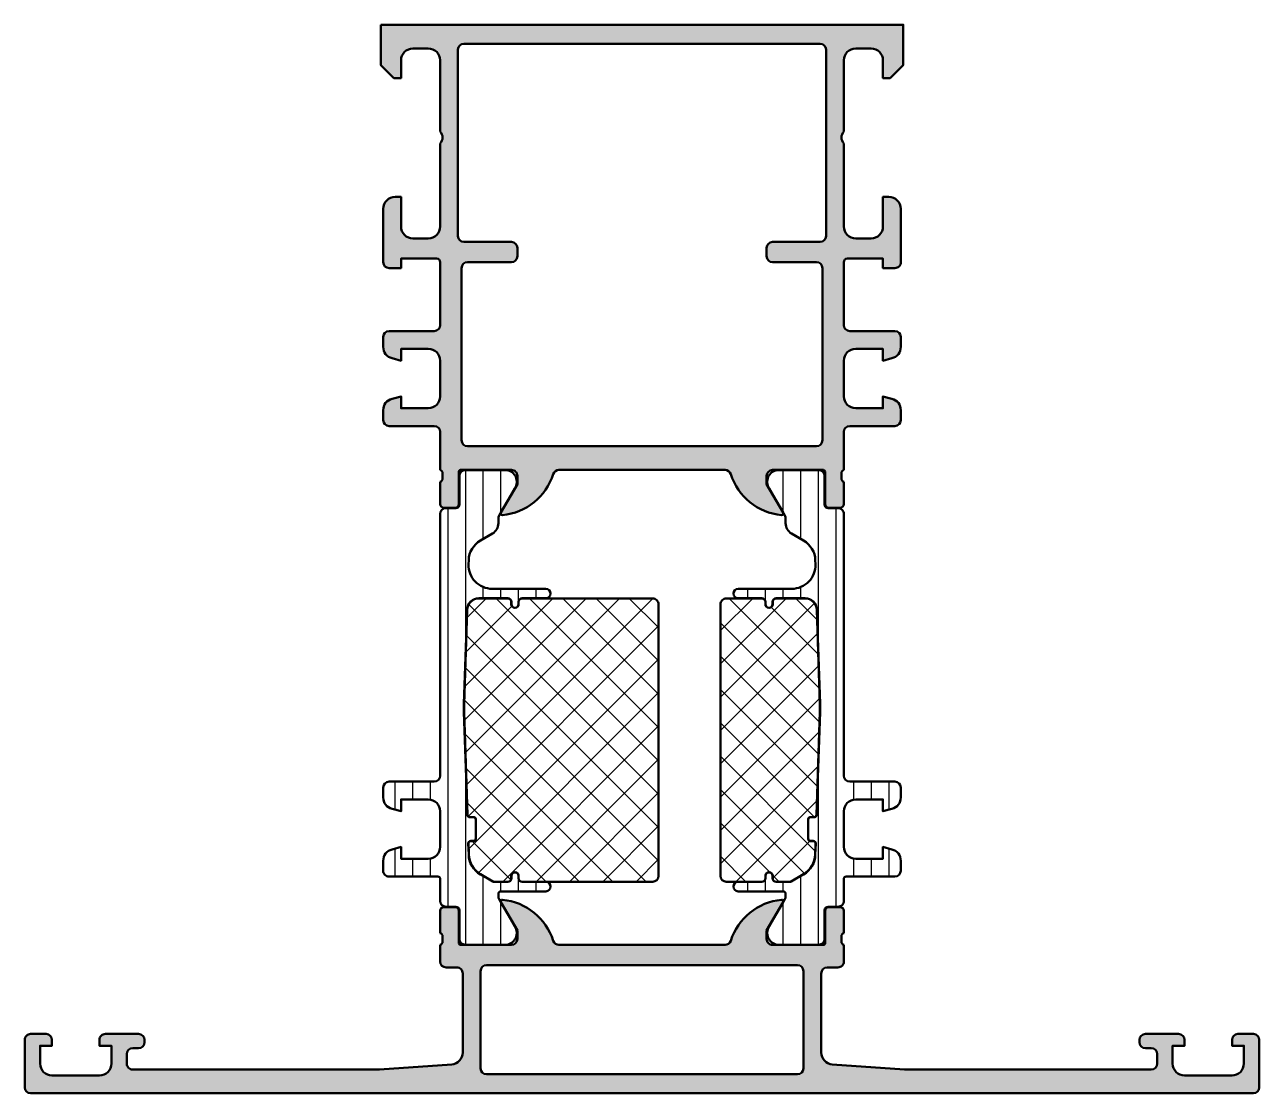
# Model space of a CAD drawing. Extents: x 0 to 104, y 0 to 90.
import ezdxf

# ---------------------------------------------------------------- set-up
doc = ezdxf.new("R2010")
doc.units = 0
for name, color, linetype, lineweight in [('0S-Alu contour', 7, 'Continuous', 50), ('0S-Alu hatch', 252, 'Continuous', 25), ('0S-Plastic contour', 254, 'Continuous', 50), ('0S-Plastic hatch', 253, 'Continuous', 25), ('0S-PT contour', 91, 'Continuous', 50), ('0S-PT hatch', 103, 'Continuous', 25)]:
    doc.layers.add(name, color=color, linetype=linetype, lineweight=lineweight)
pattern_1 = [(90, (0, 0), (-1.4859, 0), [])]
pattern_2 = [(135, (0, 0), (-1.403165018917055, -1.403165018917055), []), (225, (0, 0), (1.403165018917055, -1.403165018917055), [])]

# ---------------------------------------------------------------- blocks, each defined once
blk = doc.blocks.new('438020__4D3058CD_D727_4B4E_B7AD_5873B5EA64AD_')
at = {"layer": '0S-Alu hatch'}
h = blk.add_hatch(color=256, dxfattribs=at)
edge = h.paths.add_edge_path()
edge.add_line((29.99999999999995, 90), (29.99999999999995, 86.5999999999998))
edge.add_line((29.99999999999995, 86.5999999999998), (31.09999999999997, 85.5))
edge.add_line((31.09999999999997, 85.5), (31.70000000000011, 85.5))
edge.add_line((31.70000000000011, 85.5), (31.69999999999999, 86.99999999999986))
edge.add_ellipse((32.70000000000004, 86.99999999999994), major_axis=(-1.000000000000049, 0), ratio=1, start_angle=269.9999999999996, end_angle=360, ccw=False)
edge.add_line((32.70000000000005, 88), (33.99999999999995, 88))
edge.add_ellipse((33.99999999999995, 87.00000000000001), major_axis=(-0.9999999999999857, 0), ratio=1, start_angle=180, end_angle=270.0000000000004, ccw=False)
edge.add_line((34.99999999999995, 87), (34.99999999999995, 81))
edge.add_ellipse((34.47499999999995, 80.5), major_axis=(-0.7249999999999939, 0), ratio=1, start_angle=136.397181027296, end_angle=223.6028189727041, ccw=False)
edge.add_line((34.99999999999995, 80), (34.99999999999995, 72.99999999999989))
edge.add_ellipse((34.00000000000006, 72.99999999999989), major_axis=(-0.9999999999998863, 0), ratio=1, start_angle=90.00000000000489, end_angle=180, ccw=False)
edge.add_line((34.00000000000015, 72), (32.70000000000024, 71.99999999999989))
edge.add_ellipse((32.70000000000016, 73.00000000000006), major_axis=(-1.00000000000017, 0), ratio=1, start_angle=0, end_angle=90.00000000000489, ccw=False)
edge.add_line((31.69999999999999, 73.00000000000001), (31.69999999999987, 75.49999999999989))
edge.add_line((31.69999999999987, 75.49999999999989), (31.20000000000022, 75.5))
edge.add_arc((31.19999999999999, 74.5), 1, 89.99999999998697, 180)
edge.add_line((30.19999999999999, 74.5), (30.19999999999999, 70))
edge.add_arc((30.69999999999999, 70), 0.5, 180, 270)
edge.add_line((30.69999999999999, 69.5), (31.69999999999999, 69.5))
edge.add_line((31.69999999999999, 69.5), (31.69999999999999, 70.29999999999995))
edge.add_line((31.69999999999999, 70.29999999999995), (34.69999999999999, 70.29999999999995))
edge.add_ellipse((34.69999999999999, 70), major_axis=(-0.2999999999999545, 0), ratio=1, start_angle=180, end_angle=270, ccw=False)
edge.add_line((34.99999999999995, 70), (34.99999999999995, 64.7000000000001))
edge.add_ellipse((34.49999999999988, 64.7000000000001), major_axis=(-0.500000000000064, 0), ratio=1, start_angle=90.00000000000239, end_angle=180, ccw=False)
edge.add_line((34.4999999999999, 64.20000000000005), (30.69999999999998, 64.19999999999993))
edge.add_arc((30.69999999999999, 63.69999999999993), 0.5, 90.0000000000016, 180)
edge.add_line((30.19999999999999, 63.69999999999993), (30.19999999999999, 62.86925077662567))
edge.add_arc((31.20000000000013, 62.86925077662568), 1.000000000000142, 180, 254.9999999999993)
edge.add_line((30.94118095489756, 61.90332495033647), (31.70000000000011, 61.70000000000005))
edge.add_line((31.70000000000011, 61.70000000000005), (31.69999999999987, 62.70000000000004))
edge.add_line((31.69999999999987, 62.70000000000004), (33.99999999999989, 62.70000000000004))
edge.add_ellipse((33.99999999999989, 61.69999999999999), major_axis=(-1.000000000000049, 0), ratio=1, start_angle=180, end_angle=270, ccw=False)
edge.add_line((34.99999999999995, 61.69999999999999), (34.99999999999995, 58.70000000000004))
edge.add_ellipse((33.99999999999994, 58.70000000000005), major_axis=(-1.000000000000007, 0), ratio=1, start_angle=90.0000000000004, end_angle=180, ccw=False)
edge.add_line((33.99999999999995, 57.70000000000004), (31.69999999999999, 57.70000000000004))
edge.add_line((31.69999999999999, 57.70000000000004), (31.69999999999999, 58.70000000000016))
edge.add_line((31.69999999999999, 58.70000000000016), (30.9411809548974, 58.4966750496634))
edge.add_arc((31.20000000000009, 57.5307492233744), 0.9999999999999886, 105.0000000000106, 180)
edge.add_line((30.20000000000011, 57.53074922337454), (30.19999999999999, 56.70000000000012))
edge.add_arc((30.69999999999999, 56.70000000000005), 0.5, 180, 270)
edge.add_line((30.69999999999999, 56.20000000000004), (34.49999999999994, 56.20000000000004))
edge.add_ellipse((34.49999999999994, 55.70000000000004), major_axis=(-0.5, 0), ratio=1, start_angle=180, end_angle=270, ccw=False)
edge.add_line((34.99999999999995, 55.70000000000006), (35.00000000000006, 52.49999999999977))
edge.add_ellipse((34.92116355345729, 52.23247940800717), major_axis=(-0.2788950563268517, 0), ratio=1, start_angle=178.8354106259464, end_angle=253.5801235805319, ccw=False)
edge.add_line((35.20000099999976, 52.22681100000903), (35.20000099999965, 51.77321700000828))
edge.add_ellipse((34.92113290435679, 51.76755634053129), major_axis=(-0.2789255417368365, 0), ratio=1, start_angle=106.4245945553221, end_angle=181.1628700728731, ccw=False)
edge.add_line((34.99999999999972, 51.50001300000861), (34.99999999999972, 49.62000200000005))
edge.add_arc((35.29999999999973, 49.62000200000005), 0.3000000000000114, 180, 270)
edge.add_line((35.29999999999973, 49.32000200000004), (36.27997431904243, 49.32000200000004))
edge.add_arc((36.27997431904243, 49.62000200000011), 0.3000000000000682, 270, 360)
edge.add_line((36.57997431904249, 49.62000200000011), (36.57997431904249, 52.37999999999994))
edge.add_ellipse((36.69997431904243, 52.37999999999995), major_axis=(-0.1199999999999406, 0), ratio=1, start_angle=269.9999999999966, end_angle=360, ccw=False)
edge.add_line((36.69997431904244, 52.49999999999989), (40.99999999999993, 52.5))
edge.add_ellipse((40.99999999999994, 51.99999999999999), major_axis=(-0.5, 0), ratio=1, start_angle=180, end_angle=270.00000000000165, ccw=False)
edge.add_line((41.49999999999994, 51.99999999999992), (41.49999999999983, 51.30000000000006))
edge.add_line((41.49999999999983, 51.30000000000006), (40.11850454237723, 48.90717967697273))
edge.add_arc((40.23811978464808, 48.83811978464847), 0.1381197846485239, 149.9999999999966, 275.622577550792)
edge.add_arc((39.76177675882595, 53.67660886185075), 5.000000000002996, 275.6225775507908, 342.251583643928)
edge.add_ellipse((45, 52.00000000000269), major_axis=(-0.4999999999973162, 0), ratio=1, start_angle=270.00000000000165, end_angle=342.2515836439287, ccw=False)
edge.add_line((44.99999999999999, 52.5), (58.99999999999963, 52.5))
edge.add_ellipse((58.99999999999961, 52.00000000000025), major_axis=(-0.4999999999997513, 0), ratio=1, start_angle=197.7484163560736, end_angle=269.99999999999676, ccw=False)
edge.add_arc((64.23822324117347, 53.67660886184824), 5.000000000000351, 197.7484163560716, 264.3774224492121)
edge.add_arc((63.76188021535182, 48.83811978464835), 0.1381197846483216, 264.3774224492113, 390.0000000000044)
edge.add_line((63.88149545762249, 48.90717967697252), (62.49999999999994, 51.29999999999973))
edge.add_line((62.49999999999994, 51.29999999999973), (62.49999999999994, 52))
edge.add_ellipse((62.99999999999982, 52.00000000000001), major_axis=(-0.4999999999998792, 0), ratio=1, start_angle=270.0000000000008, end_angle=360, ccw=False)
edge.add_line((62.99999999999982, 52.49999999999989), (67.30002568095728, 52.5))
edge.add_ellipse((67.30002568095728, 52.37999999999988), major_axis=(-0.1200000000001182, 0), ratio=1, start_angle=180, end_angle=270, ccw=False)
edge.add_line((67.4200256809574, 52.37999999999987), (67.42002568095728, 49.62000200000018))
edge.add_arc((67.72002568095752, 49.62000200000017), 0.3000000000002387, 180, 270)
edge.add_line((67.72002568095752, 49.32000199999993), (68.70000000000016, 49.32000199999993))
edge.add_arc((68.70000000000016, 49.62000199999994), 0.3000000000000114, 270, 360)
edge.add_line((69.00000000000017, 49.62000199999994), (69.00000000000017, 51.50001300000827))
edge.add_ellipse((69.07886709564343, 51.7675563405312), major_axis=(-0.2789255417371704, 0), ratio=1, start_angle=-1.1628700728862214, end_angle=73.57540544462648, ccw=False)
edge.add_line((68.79999900000024, 51.77321700000826), (68.79999900000024, 52.22681100000872))
edge.add_ellipse((69.07883644654294, 52.23247940800698), major_axis=(-0.2788950563270804, 0), ratio=1, start_angle=-73.58012358052139, end_angle=1.1645893740762858, ccw=False)
edge.add_line((69.00000000000006, 52.49999999999978), (68.99999999999994, 55.70000000000014))
edge.add_ellipse((69.49999999999972, 55.70000000000016), major_axis=(-0.4999999999997727, 0), ratio=1, start_angle=270, end_angle=360, ccw=False)
edge.add_line((69.49999999999972, 56.19999999999993), (73.2999999999999, 56.19999999999993))
edge.add_arc((73.2999999999999, 56.69999999999993), 0.5, 270, 360)
edge.add_line((73.7999999999999, 56.69999999999993), (73.7999999999999, 57.53074922337411))
edge.add_arc((72.79999999999968, 57.53074922337411), 1.000000000000213, 0, 74.99999999998187)
edge.add_line((73.05881904510257, 58.49667504966331), (72.29999999999988, 58.70000000000016))
edge.add_line((72.29999999999988, 58.70000000000016), (72.29999999999978, 57.70000000000004))
edge.add_line((72.29999999999978, 57.70000000000004), (69.99999999999977, 57.70000000000004))
edge.add_ellipse((69.99999999999977, 58.69999999999986), major_axis=(-0.9999999999998223, 0), ratio=1, start_angle=0, end_angle=90, ccw=False)
edge.add_line((68.99999999999994, 58.69999999999991), (69.00000000000006, 61.70000000000019))
edge.add_ellipse((69.99999999999994, 61.70000000000015), major_axis=(-0.9999999999998863, 0), ratio=1, start_angle=270, end_angle=360, ccw=False)
edge.add_line((69.99999999999994, 62.70000000000004), (72.30000000000001, 62.70000000000004))
edge.add_line((72.30000000000001, 62.70000000000004), (72.29999999999988, 61.69999999999993))
edge.add_line((72.29999999999988, 61.69999999999993), (73.0588190451025, 61.90332495033665))
edge.add_arc((72.79999999999986, 62.8692507766256), 0.9999999999999158, 285.0000000000093, 360)
edge.add_line((73.79999999999977, 62.86925077662548), (73.7999999999999, 63.69999999999997))
edge.add_arc((73.2999999999999, 63.70000000000004), 0.5, 0, 90)
edge.add_line((73.2999999999999, 64.20000000000005), (69.49999999999977, 64.20000000000005))
edge.add_ellipse((69.49999999999979, 64.69999999999978), major_axis=(-0.49999999999973, 0), ratio=1, start_angle=0, end_angle=89.9999999999983, ccw=False)
edge.add_line((69.00000000000006, 64.69999999999975), (68.99999999999994, 70.00000000000011))
edge.add_ellipse((69.2999999999998, 70.0000000000001), major_axis=(-0.299999999999855, 0), ratio=1, start_angle=270.00000000000273, end_angle=360, ccw=False)
edge.add_line((69.29999999999978, 70.29999999999995), (72.29999999999988, 70.29999999999995))
edge.add_line((72.29999999999988, 70.29999999999995), (72.29999999999988, 69.50000000000011))
edge.add_line((72.29999999999988, 69.50000000000011), (73.30000000000007, 69.5))
edge.add_arc((73.30000000000013, 69.99999999999977), 0.4999999999997727, 269.9999999999935, 360)
edge.add_line((73.7999999999999, 69.99999999999977), (73.7999999999999, 74.5))
edge.add_arc((72.7999999999999, 74.5), 1, 0, 90)
edge.add_line((72.7999999999999, 75.5), (72.29999999999988, 75.5))
edge.add_line((72.29999999999988, 75.5), (72.30000000000001, 73.00000000000004))
edge.add_ellipse((71.30000000000003, 72.99999999999999), major_axis=(-0.9999999999999857, 0), ratio=1, start_angle=89.9999999999992, end_angle=180, ccw=False)
edge.add_line((71.30000000000001, 72), (69.99999999999994, 72))
edge.add_ellipse((69.99999999999991, 72.99999999999999), major_axis=(-0.9999999999999857, 0), ratio=1, start_angle=0, end_angle=90.0000000000008, ccw=False)
edge.add_line((68.99999999999994, 73), (68.99999999999994, 80))
edge.add_ellipse((69.52499999999993, 80.5), major_axis=(-0.7249999999999939, 0), ratio=1, start_angle=-43.602818972704085, end_angle=43.602818972704085, ccw=False)
edge.add_line((68.99999999999994, 81), (68.99999999999994, 86.99999999999989))
edge.add_ellipse((70.00000000000007, 86.99999999999986), major_axis=(-1.000000000000127, 0), ratio=1, start_angle=270.0000000000008, end_angle=360, ccw=False)
edge.add_line((70.00000000000006, 88), (71.29999999999984, 88))
edge.add_ellipse((71.29999999999984, 86.99999999999993), major_axis=(-1.000000000000056, 0), ratio=1, start_angle=180, end_angle=270, ccw=False)
edge.add_line((72.29999999999988, 86.99999999999986), (72.29999999999978, 85.5))
edge.add_line((72.29999999999978, 85.5), (72.90000000000026, 85.49999999999989))
edge.add_line((72.90000000000026, 85.49999999999989), (73.99999999999983, 86.60000000000025))
edge.add_line((73.99999999999983, 86.60000000000025), (74.00000000000006, 90))
edge.add_line((74.00000000000006, 90), (29.99999999999995, 90))
edge = h.paths.add_edge_path()
edge.add_ellipse((36.99999999999989, 87.89999999999992), major_axis=(-0.4999999999999432, 0), ratio=1, start_angle=270, end_angle=360, ccw=False)
edge.add_line((36.99999999999989, 88.39999999999986), (66.99999999999994, 88.39999999999998))
edge.add_ellipse((66.99999999999994, 87.89999999999996), major_axis=(-0.5, 0), ratio=1, start_angle=180, end_angle=270, ccw=False)
edge.add_line((67.49999999999994, 87.89999999999996), (67.49999999999994, 72.19999999999997))
edge.add_ellipse((67, 72.19999999999997), major_axis=(-0.4999999999999432, 0), ratio=1, start_angle=90, end_angle=180, ccw=False)
edge.add_line((67, 71.70000000000005), (62.99999999999975, 71.70000000000005))
edge.add_arc((62.99999999999975, 71.20000000000016), 0.4999999999998864, 90, 180)
edge.add_line((62.49999999999987, 71.20000000000024), (62.49999999999976, 70.50000000000014))
edge.add_arc((62.99999999999982, 70.50000000000006), 0.500000000000057, 180, 270)
edge.add_line((62.99999999999982, 70), (66.69999999999982, 70))
edge.add_ellipse((66.69999999999982, 69.49999999999994), major_axis=(-0.500000000000057, 0), ratio=1, start_angle=180, end_angle=270, ccw=False)
edge.add_line((67.19999999999987, 69.49999999999994), (67.19999999999987, 55))
edge.add_ellipse((66.69999999999987, 55), major_axis=(-0.5, 0), ratio=1, start_angle=90, end_angle=180, ccw=False)
edge.add_line((66.69999999999987, 54.5), (37.29999999999995, 54.5))
edge.add_ellipse((37.29999999999995, 55.00000000000006), major_axis=(-0.500000000000057, 0), ratio=1, start_angle=0, end_angle=90, ccw=False)
edge.add_line((36.7999999999999, 55.00000000000006), (36.7999999999999, 69.50000000000006))
edge.add_ellipse((37.29999999999984, 69.50000000000006), major_axis=(-0.4999999999999432, 0), ratio=1, start_angle=270.00000000000324, end_angle=360, ccw=False)
edge.add_line((37.29999999999981, 70), (40.9999999999997, 70.00000000000023))
edge.add_arc((40.99999999999966, 70.50000000000021), 0.5, 270.0000000000041, 360)
edge.add_line((41.49999999999967, 70.50000000000021), (41.49999999999967, 71.20000000000002))
edge.add_arc((40.99999999999975, 71.20000000000002), 0.4999999999999148, 0, 89.99999999999837)
edge.add_line((40.99999999999977, 71.69999999999993), (36.99999999999999, 71.70000000000005))
edge.add_ellipse((37, 72.2000000000001), major_axis=(-0.500000000000057, 0), ratio=1, start_angle=0, end_angle=89.9999999999983, ccw=False)
edge.add_line((36.49999999999995, 72.2000000000001), (36.49999999999995, 87.89999999999992))
at = {"layer": '0S-Alu contour', "color": 7}
for points in [[(29.99999999999995, 90), (29.99999999999995, 86.5999999999998), (31.09999999999997, 85.5), (31.70000000000011, 85.5), (31.69999999999999, 86.99999999999986)], [(72.29999999999988, 86.99999999999986), (72.29999999999978, 85.5), (72.90000000000026, 85.49999999999989), (73.99999999999983, 86.60000000000025), (74.00000000000006, 90), (29.99999999999995, 90)], [(32.70000000000005, 88), (33.99999999999995, 88)], [(36.49999999999995, 72.2000000000001), (36.49999999999995, 87.89999999999992)], [(36.99999999999989, 88.39999999999986), (66.99999999999994, 88.39999999999998)], [(67.49999999999994, 87.89999999999996), (67.49999999999994, 72.19999999999997)], [(70.00000000000006, 88), (71.29999999999984, 88)], [(34.99999999999995, 87), (34.99999999999995, 81)], [(68.99999999999994, 81), (68.99999999999994, 86.99999999999989)], [(34.99999999999995, 80), (34.99999999999995, 72.99999999999989)], [(68.99999999999994, 73), (68.99999999999994, 80)], [(31.69999999999999, 73.00000000000001), (31.69999999999987, 75.49999999999989), (31.20000000000022, 75.5)], [(72.7999999999999, 75.5), (72.29999999999988, 75.5), (72.30000000000001, 73.00000000000004)], [(30.19999999999999, 74.5), (30.19999999999999, 70)], [(73.7999999999999, 69.99999999999977), (73.7999999999999, 74.5)], [(34.00000000000015, 72), (32.70000000000024, 71.99999999999989)], [(71.30000000000001, 72), (69.99999999999994, 72)], [(40.99999999999977, 71.69999999999993), (36.99999999999999, 71.70000000000005)], [(41.49999999999967, 70.50000000000021), (41.49999999999967, 71.20000000000002)], [(62.49999999999987, 71.20000000000024), (62.49999999999976, 70.50000000000014)], [(67, 71.70000000000005), (62.99999999999975, 71.70000000000005)], [(30.69999999999999, 69.5), (31.69999999999999, 69.5), (31.69999999999999, 70.29999999999995), (34.69999999999999, 70.29999999999995)], [(34.99999999999995, 70), (34.99999999999995, 64.7000000000001)], [(37.29999999999981, 70), (40.9999999999997, 70.00000000000023)], [(62.99999999999982, 70), (66.69999999999982, 70)], [(69.00000000000006, 64.69999999999975), (68.99999999999994, 70.00000000000011)], [(69.29999999999978, 70.29999999999995), (72.29999999999988, 70.29999999999995), (72.29999999999988, 69.50000000000011), (73.30000000000007, 69.5)], [(36.7999999999999, 55.00000000000006), (36.7999999999999, 69.50000000000006)], [(67.19999999999987, 69.49999999999994), (67.19999999999987, 55)], [(30.19999999999999, 63.69999999999993), (30.19999999999999, 62.86925077662567)], [(34.4999999999999, 64.20000000000005), (30.69999999999998, 64.19999999999993)], [(73.2999999999999, 64.20000000000005), (69.49999999999977, 64.20000000000005)], [(73.79999999999977, 62.86925077662548), (73.7999999999999, 63.69999999999997)], [(30.94118095489756, 61.90332495033647), (31.70000000000011, 61.70000000000005), (31.69999999999987, 62.70000000000004), (33.99999999999989, 62.70000000000004)], [(69.99999999999994, 62.70000000000004), (72.30000000000001, 62.70000000000004), (72.29999999999988, 61.69999999999993), (73.0588190451025, 61.90332495033665)], [(34.99999999999995, 61.69999999999999), (34.99999999999995, 58.70000000000004)], [(68.99999999999994, 58.69999999999991), (69.00000000000006, 61.70000000000019)], [(33.99999999999995, 57.70000000000004), (31.69999999999999, 57.70000000000004), (31.69999999999999, 58.70000000000016), (30.9411809548974, 58.4966750496634)], [(73.05881904510257, 58.49667504966331), (72.29999999999988, 58.70000000000016), (72.29999999999978, 57.70000000000004), (69.99999999999977, 57.70000000000004)], [(30.20000000000011, 57.53074922337454), (30.19999999999999, 56.70000000000012)], [(73.7999999999999, 56.69999999999993), (73.7999999999999, 57.53074922337411)], [(30.69999999999999, 56.20000000000004), (34.49999999999994, 56.20000000000004)], [(69.49999999999972, 56.19999999999993), (73.2999999999999, 56.19999999999993)], [(34.99999999999995, 55.70000000000006), (35.00000000000006, 52.49999999999977)], [(69.00000000000006, 52.49999999999978), (68.99999999999994, 55.70000000000014)], [(66.69999999999987, 54.5), (37.29999999999995, 54.5)], [(35.20000099999976, 52.22681100000903), (35.20000099999965, 51.77321700000828)], [(36.57997431904249, 49.62000200000011), (36.57997431904249, 52.37999999999994)], [(36.69997431904244, 52.49999999999989), (40.99999999999993, 52.5)], [(44.99999999999999, 52.5), (58.99999999999963, 52.5)], [(62.99999999999982, 52.49999999999989), (67.30002568095728, 52.5)], [(67.4200256809574, 52.37999999999987), (67.42002568095728, 49.62000200000018)], [(68.79999900000024, 51.77321700000826), (68.79999900000024, 52.22681100000872)], [(34.99999999999972, 51.50001300000861), (34.99999999999972, 49.62000200000005)], [(41.49999999999994, 51.99999999999992), (41.49999999999983, 51.30000000000006), (40.11850454237723, 48.90717967697273)], [(63.88149545762249, 48.90717967697252), (62.49999999999994, 51.29999999999973), (62.49999999999994, 52)], [(69.00000000000017, 49.62000199999994), (69.00000000000017, 51.50001300000827)], [(35.29999999999973, 49.32000200000004), (36.27997431904243, 49.32000200000004)], [(67.72002568095752, 49.32000199999993), (68.70000000000016, 49.32000199999993)]]:
    blk.add_lwpolyline(points, dxfattribs=at)
at = {"layer": '0S-Alu contour', "color": 7, "extrusion": (0, 0, -1)}
for centre, radius, start, end in [((-32.70000000000004, 86.99999999999994), 1.000000000000049, 0, 90.0000000000004), ((-33.99999999999995, 87.00000000000001), 0.9999999999999857, 89.99999999999959, 180), ((-36.99999999999989, 87.89999999999992), 0.4999999999999432, 0, 90), ((-66.99999999999994, 87.89999999999996), 0.5, 90, 180), ((-70.00000000000007, 86.99999999999986), 1.000000000000127, 0, 89.9999999999992), ((-71.29999999999984, 86.99999999999993), 1.000000000000056, 90, 180), ((-34.47499999999995, 80.5), 0.7249999999999939, 136.3971810272959, 223.6028189727041), ((-69.52499999999993, 80.5), 0.7249999999999939, 316.3971810272959, 43.6028189727041), ((-32.70000000000016, 73.00000000000006), 1.00000000000017, 269.9999999999951, 0), ((-34.00000000000006, 72.99999999999989), 0.9999999999998863, 180, 269.9999999999951), ((-69.99999999999991, 72.99999999999999), 0.9999999999999857, 269.9999999999992, 0), ((-71.30000000000003, 72.99999999999999), 0.9999999999999857, 180, 270.0000000000008), ((-37, 72.2000000000001), 0.500000000000057, 270.0000000000017, 0), ((-67, 72.19999999999997), 0.4999999999999432, 180, 270), ((-34.69999999999999, 70), 0.2999999999999545, 90, 180), ((-37.29999999999984, 69.50000000000006), 0.4999999999999432, 0, 89.99999999999675), ((-66.69999999999982, 69.49999999999994), 0.500000000000057, 90, 180), ((-69.2999999999998, 70.0000000000001), 0.299999999999855, 0, 89.99999999999729), ((-34.49999999999988, 64.7000000000001), 0.500000000000064, 180, 269.9999999999976), ((-69.49999999999979, 64.69999999999978), 0.49999999999973, 270.0000000000017, 0), ((-33.99999999999989, 61.69999999999999), 1.000000000000049, 90, 180), ((-69.99999999999994, 61.70000000000015), 0.9999999999998863, 0, 90), ((-33.99999999999994, 58.70000000000005), 1.000000000000007, 180, 269.9999999999996), ((-69.99999999999977, 58.69999999999986), 0.9999999999998223, 270, 0), ((-34.49999999999994, 55.70000000000004), 0.5, 90, 180), ((-69.49999999999972, 55.70000000000016), 0.4999999999997727, 0, 90), ((-37.29999999999995, 55.00000000000006), 0.500000000000057, 270, 0), ((-66.69999999999987, 55), 0.5, 180, 270), ((-34.92116355345729, 52.23247940800717), 0.2788950563268517, 106.4198764194681, 181.1645893740537), ((-36.69997431904243, 52.37999999999995), 0.1199999999999406, 0, 90.0000000000034), ((-40.99999999999994, 51.99999999999999), 0.5, 89.99999999999837, 180), ((-45, 52.00000000000269), 0.4999999999973162, 17.74841635607127, 89.99999999999837), ((-58.99999999999961, 52.00000000000025), 0.4999999999997513, 90.00000000000325, 162.2515836439264), ((-62.99999999999982, 52.00000000000001), 0.4999999999998792, 0, 89.9999999999992), ((-67.30002568095728, 52.37999999999988), 0.1200000000001182, 90, 180), ((-69.07883644654294, 52.23247940800698), 0.2788950563270804, 358.8354106259237, 73.58012358052149), ((-34.92113290435679, 51.76755634053129), 0.2789255417368365, 178.8371299271269, 253.5754054446779), ((-69.07886709564343, 51.7675563405312), 0.2789255417371704, 286.4245945553735, 1.162870072886224)]:
    blk.add_arc(centre, radius, start, end, dxfattribs=at)
at = {"layer": '0S-Alu contour', "color": 7}
for centre, radius, start, end in [((31.19999999999999, 74.5), 1, 89.99999999998697, 180), ((72.7999999999999, 74.5), 1, 0, 90), ((40.99999999999975, 71.20000000000002), 0.4999999999999148, 0, 89.99999999999837), ((62.99999999999975, 71.20000000000016), 0.4999999999998864, 90, 180), ((30.69999999999999, 70), 0.5, 180, 270), ((40.99999999999966, 70.50000000000021), 0.5, 270.0000000000041, 0), ((62.99999999999982, 70.50000000000006), 0.500000000000057, 180, 270), ((73.30000000000013, 69.99999999999977), 0.4999999999997727, 269.9999999999935, 0), ((30.69999999999999, 63.69999999999993), 0.5, 90.0000000000016, 180), ((73.2999999999999, 63.70000000000004), 0.5, 0, 90), ((31.20000000000013, 62.86925077662568), 1.000000000000142, 180, 254.9999999999993), ((72.79999999999986, 62.8692507766256), 0.9999999999999158, 285.0000000000093, 0), ((31.20000000000009, 57.5307492233744), 0.9999999999999886, 105.0000000000106, 180), ((72.79999999999968, 57.53074922337411), 1.000000000000213, 0, 74.99999999998187), ((30.69999999999999, 56.70000000000005), 0.5, 180, 270), ((73.2999999999999, 56.69999999999993), 0.5, 270, 0), ((39.76177675882595, 53.67660886185075), 5.000000000002996, 275.6225775507908, 342.251583643928), ((64.23822324117347, 53.67660886184824), 5.000000000000351, 197.7484163560716, 264.3774224492121), ((35.29999999999973, 49.62000200000005), 0.3000000000000114, 180, 270), ((36.27997431904243, 49.62000200000011), 0.3000000000000682, 270, 0), ((40.23811978464808, 48.83811978464847), 0.1381197846485239, 149.9999999999966, 275.622577550792), ((63.76188021535182, 48.83811978464835), 0.1381197846483216, 264.3774224492113, 30.00000000000443), ((67.72002568095752, 49.62000200000017), 0.3000000000002387, 180, 270), ((68.70000000000016, 49.62000199999994), 0.3000000000000114, 270, 0)]:
    blk.add_arc(centre, radius, start, end, dxfattribs=at)
blk = doc.blocks.new('445130__A6F32654_E8FA_4618_A68A_6DDE35BBAB43_')
at = {"layer": '0S-Alu hatch'}
h = blk.add_hatch(color=256, dxfattribs=at)
edge = h.paths.add_edge_path()
edge.add_line((35.49999999999999, 10.6), (36.4, 10.6))
edge.add_ellipse((36.40000000000001, 10.1), major_axis=(-0.5000000000000054, 0), ratio=1, start_angle=180, end_angle=270.0000000000008, ccw=False)
edge.add_line((36.90000000000001, 10.1), (36.89999999999999, 3.431119203401296))
edge.add_ellipse((35.89999999999998, 3.431119203401303), major_axis=(-1.000000000000007, 0), ratio=1, start_angle=94.08561677997528, end_angle=180, ccw=False)
edge.add_line((35.9712470499879, 2.433660503570564), (29.9, 2))
edge.add_line((29.9, 2), (9.100000000000001, 1.999999999999999))
edge.add_ellipse((9.1, 2.499999999999999), major_axis=(-0.4999999999999999, 0), ratio=1, start_angle=0, end_angle=90.00000000000023, ccw=False)
edge.add_line((8.6, 2.499999999999999), (8.6, 3.299999999999998))
edge.add_ellipse((9.100000000000003, 3.299999999999995), major_axis=(-0.5000000000000036, 0), ratio=1, start_angle=270, end_angle=360, ccw=False)
edge.add_line((9.100000000000003, 3.799999999999999), (9.599999999999998, 3.799999999999998))
edge.add_arc((9.599999999999998, 4.299999999999998), 0.5, 270, 360)
edge.add_line((10.1, 4.299999999999998), (10.1, 4.499999999999997))
edge.add_arc((9.600000000000001, 4.5), 0.4999999999999983, 0, 90)
edge.add_line((9.600000000000001, 4.999999999999999), (6.8, 4.999999999999999))
edge.add_arc((6.799999999999999, 4.5), 0.4999999999999992, 89.99999999999991, 180)
edge.add_line((6.3, 4.5), (6.300000000000001, 3.999999999999999))
edge.add_line((6.300000000000001, 3.999999999999999), (7.300000000000001, 3.999999999999999))
edge.add_line((7.300000000000001, 3.999999999999999), (7.300000000000001, 2.499999999999997))
edge.add_ellipse((6.300000000000003, 2.5), major_axis=(-0.9999999999999982, 0), ratio=1, start_angle=90, end_angle=180, ccw=False)
edge.add_line((6.300000000000002, 1.5), (2.299999999999999, 1.499999999999999))
edge.add_ellipse((2.3, 2.499999999999999), major_axis=(-1, 0), ratio=1, start_angle=0, end_angle=90, ccw=False)
edge.add_line((1.299999999999999, 2.499999999999999), (1.299999999999999, 3.999999999999998))
edge.add_line((1.299999999999999, 3.999999999999998), (2.299999999999999, 3.999999999999999))
edge.add_line((2.299999999999999, 3.999999999999999), (2.299999999999999, 4.499999999999999))
edge.add_arc((1.799999999999999, 4.499999999999999), 0.5, 0, 89.99999999999987)
edge.add_line((1.8, 4.999999999999999), (0.5000000000000029, 5.000000000000001))
edge.add_arc((0.5000000000000017, 4.5), 0.5000000000000018, 89.99999999999984, 180)
edge.add_line((-1e-16, 4.5), (0, 0.5))
edge.add_arc((0.5, 0.5), 0.5, 180, 269.9999999999999)
edge.add_line((0.4999999999999998, 0), (103.5, 0))
edge.add_arc((103.5, 0.5), 0.5, 270, 360)
edge.add_line((104, 0.5), (104, 4.50000000000001))
edge.add_arc((103.5, 4.50000000000001), 0.5, 0, 89.99999999999837)
edge.add_line((103.5, 5.00000000000001), (102.2, 4.999999999999998))
edge.add_arc((102.2, 4.50000000000001), 0.4999999999999876, 90, 180)
edge.add_line((101.7, 4.50000000000001), (101.7, 3.999999999999999))
edge.add_line((101.7, 3.999999999999999), (102.7, 3.999999999999999))
edge.add_line((102.7, 3.999999999999999), (102.7, 2.499999999999985))
edge.add_ellipse((101.7, 2.499999999999987), major_axis=(-0.9999999999999715, 0), ratio=1, start_angle=89.9999999999992, end_angle=180, ccw=False)
edge.add_line((101.7, 1.500000000000009), (97.70000000000003, 1.499999999999999))
edge.add_ellipse((97.70000000000003, 2.500000000000015), major_axis=(-1.000000000000016, 0), ratio=1, start_angle=0, end_angle=90, ccw=False)
edge.add_line((96.70000000000002, 2.50000000000001), (96.70000000000002, 3.999999999999999))
edge.add_line((96.70000000000002, 3.999999999999999), (97.70000000000002, 3.999999999999999))
edge.add_line((97.70000000000002, 3.999999999999999), (97.70000000000002, 4.50000000000001))
edge.add_arc((97.20000000000002, 4.50000000000001), 0.4999999999999858, 0, 89.99999999999837)
edge.add_line((97.20000000000005, 4.999999999999996), (94.39999999999999, 5))
edge.add_arc((94.4, 4.50000000000001), 0.4999999999999894, 90.0000000000016, 180)
edge.add_line((93.90000000000002, 4.500000000000011), (93.9, 4.300000000000039))
edge.add_arc((94.4, 4.300000000000004), 0.5, 180, 270)
edge.add_line((94.4, 3.800000000000004), (94.9, 3.799999999999998))
edge.add_ellipse((94.9, 3.299999999999993), major_axis=(-0.5000000000000054, 0), ratio=1, start_angle=180, end_angle=270, ccw=False)
edge.add_line((95.4, 3.300000000000018), (95.40000000000002, 2.500000000000034))
edge.add_ellipse((94.89999999999998, 2.500000000000035), major_axis=(-0.5000000000000427, 0), ratio=1, start_angle=90.00000000000159, end_angle=180, ccw=False)
edge.add_line((94.9, 1.999999999999997), (74.09999999999995, 2.000000000000001))
edge.add_line((74.09999999999995, 2.000000000000001), (68.02875295001208, 2.433660503570567))
edge.add_ellipse((68.10000000000001, 3.4311192034013), major_axis=(-0.9999999999999998, 0), ratio=1, start_angle=0, end_angle=85.91438322002392, ccw=False)
edge.add_line((67.1, 3.431119203401303), (67.1, 10.10000000000001))
edge.add_ellipse((67.6, 10.09999999999999), major_axis=(-0.5, 0), ratio=1, start_angle=270, end_angle=360, ccw=False)
edge.add_line((67.6, 10.6), (68.49999999999999, 10.6))
edge.add_arc((68.5, 11.10000000000001), 0.5000000000000125, 269.9999999999984, 360)
edge.add_line((69.00000000000001, 11.10000000000001), (68.99999999999999, 12.50000000000001))
edge.add_ellipse((69.07883644654304, 12.76752059199311), major_axis=(-0.2788950563274245, 0), ratio=1, start_angle=-1.1645893740762858, end_angle=73.58012358050581, ccw=False)
edge.add_line((68.799999, 12.77318899999138), (68.79999899999999, 13.22678299999145))
edge.add_ellipse((69.07886709564315, 13.23244365946854), major_axis=(-0.2789255417371441, 0), ratio=1, start_angle=-73.57540544464928, end_angle=1.1628700728930994, ccw=False)
edge.add_line((69, 13.49998699999148), (69, 15.37999799999998))
edge.add_arc((68.69999999999999, 15.37999799999998), 0.3000000000000114, 0, 90)
edge.add_line((68.69999999999999, 15.679998), (67.7200256809572, 15.679998))
edge.add_arc((67.7200256809572, 15.379998), 0.2999999999999971, 90, 180)
edge.add_line((67.4200256809572, 15.379998), (67.4200256809572, 12.61999999999999))
edge.add_ellipse((67.30002568095723, 12.61999999999999), major_axis=(-0.1199999999999619, 0), ratio=1, start_angle=89.99999999999329, end_angle=180, ccw=False)
edge.add_line((67.30002568095723, 12.50000000000002), (63.00000000000004, 12.50000000000004))
edge.add_ellipse((63.00000000000004, 13.00000000000001), major_axis=(-0.4999999999999752, 0), ratio=1, start_angle=0, end_angle=90.0000000000008, ccw=False)
edge.add_line((62.50000000000007, 13.00000000000006), (62.50000000000013, 13.7000000000001))
edge.add_line((62.50000000000013, 13.7000000000001), (63.88149545762249, 16.09282032302761))
edge.add_arc((63.76188021535185, 16.16188021535175), 0.1381197846482815, 329.9999999999999, 455.6225775507901)
edge.add_arc((64.23822324117364, 11.32339113815272), 4.99999999999948, 95.62257755079048, 162.2515836439295)
edge.add_ellipse((58.99999999999984, 13.00000000000057), major_axis=(-0.5000000000005351, 0), ratio=1, start_angle=90.0000000000008, end_angle=162.2515836439276, ccw=False)
edge.add_line((58.99999999999985, 12.50000000000004), (45.00000000000015, 12.50000000000003))
edge.add_ellipse((45.00000000000016, 13.0000000000006), major_axis=(-0.5000000000005738, 0), ratio=1, start_angle=17.748416356070607, end_angle=89.9999999999983, ccw=False)
edge.add_arc((39.76177675882636, 11.32339113815275), 4.999999999999431, 17.74841635607049, 84.37742244920967)
edge.add_arc((40.23811978464813, 16.16188021535175), 0.1381197846482728, 84.3774224492096, 209.999999999999)
edge.add_line((40.11850454237749, 16.09282032302761), (41.49999999999987, 13.70000000000009))
edge.add_line((41.49999999999987, 13.70000000000009), (41.49999999999993, 13.00000000000006))
edge.add_ellipse((40.99999999999995, 13.00000000000001), major_axis=(-0.4999999999999787, 0), ratio=1, start_angle=90, end_angle=180, ccw=False)
edge.add_line((40.99999999999995, 12.50000000000004), (36.69997431904277, 12.50000000000003))
edge.add_ellipse((36.69997431904278, 12.62000000000001), major_axis=(-0.1199999999999814, 0), ratio=1, start_angle=0, end_angle=89.9999999999967, ccw=False)
edge.add_line((36.57997431904279, 12.62), (36.57997431904279, 15.37999800000001))
edge.add_arc((36.2799743190428, 15.37999800000001), 0.2999999999999971, 0, 90)
edge.add_line((36.2799743190428, 15.679998), (35.30000000000001, 15.679998))
edge.add_arc((35.30000000000001, 15.379998), 0.2999999999999989, 90, 180)
edge.add_line((35.00000000000002, 15.37999800000001), (35, 13.49998699999149))
edge.add_ellipse((34.92113290435683, 13.23244365946856), major_axis=(-0.2789255417371494, 0), ratio=1, start_angle=178.8371299271176, end_angle=253.575405444645, ccw=False)
edge.add_line((35.200001, 13.22678299999151), (35.200001, 12.77318899999182))
edge.add_ellipse((34.92116355345697, 12.76752059199311), major_axis=(-0.2788950563274233, 0), ratio=1, start_angle=106.4198764194914, end_angle=181.1645893741664, ccw=False)
edge.add_line((35.00000000000001, 12.5), (35, 11.1))
edge.add_arc((35.49999999999999, 11.09999999999999), 0.4999999999999929, 180, 270)
edge = h.paths.add_edge_path()
edge.add_line((38.4, 2.100000000000001), (38.4, 10.29999999999999))
edge.add_ellipse((38.90000000000001, 10.29999999999999), major_axis=(-0.5000000000000071, 0), ratio=1, start_angle=270.0000000000008, end_angle=360, ccw=False)
edge.add_line((38.9, 10.8), (65.1, 10.8))
edge.add_ellipse((65.1, 10.3), major_axis=(-0.5, 0), ratio=1, start_angle=180, end_angle=270, ccw=False)
edge.add_line((65.6, 10.29999999999999), (65.6, 2.099999999999997))
edge.add_ellipse((65.1, 2.099999999999998), major_axis=(-0.4999999999999978, 0), ratio=1, start_angle=90, end_angle=180, ccw=False)
edge.add_line((65.1, 1.6), (38.9, 1.600000000000001))
edge.add_ellipse((38.9, 2.100000000000001), major_axis=(-0.5, 0), ratio=1, start_angle=0, end_angle=90, ccw=False)
at = {"layer": '0S-Alu contour', "color": 7}
for points in [[(36.2799743190428, 15.679998), (35.30000000000001, 15.679998)], [(40.11850454237749, 16.09282032302761), (41.49999999999987, 13.70000000000009), (41.49999999999993, 13.00000000000006)], [(62.50000000000007, 13.00000000000006), (62.50000000000013, 13.7000000000001), (63.88149545762249, 16.09282032302761)], [(68.69999999999999, 15.679998), (67.7200256809572, 15.679998)], [(35.00000000000002, 15.37999800000001), (35, 13.49998699999149)], [(36.57997431904279, 12.62), (36.57997431904279, 15.37999800000001)], [(67.4200256809572, 15.379998), (67.4200256809572, 12.61999999999999)], [(69, 13.49998699999148), (69, 15.37999799999998)], [(35.00000000000001, 12.5), (35, 11.1)], [(35.200001, 13.22678299999151), (35.200001, 12.77318899999182)], [(40.99999999999995, 12.50000000000004), (36.69997431904277, 12.50000000000003)], [(58.99999999999985, 12.50000000000004), (45.00000000000015, 12.50000000000003)], [(67.30002568095723, 12.50000000000002), (63.00000000000004, 12.50000000000004)], [(68.799999, 12.77318899999138), (68.79999899999999, 13.22678299999145)], [(69.00000000000001, 11.10000000000001), (68.99999999999999, 12.50000000000001)], [(35.49999999999999, 10.6), (36.4, 10.6)], [(38.9, 10.8), (65.1, 10.8)], [(67.6, 10.6), (68.49999999999999, 10.6)], [(36.90000000000001, 10.1), (36.89999999999999, 3.431119203401296)], [(38.4, 2.100000000000001), (38.4, 10.29999999999999)], [(65.6, 10.29999999999999), (65.6, 2.099999999999998)], [(67.1, 3.431119203401303), (67.1, 10.10000000000001)], [(-1e-16, 4.5), (0, 0.5)], [(1.8, 4.999999999999999), (0.5000000000000029, 5.000000000000001)], [(1.299999999999999, 2.499999999999999), (1.299999999999999, 3.999999999999998), (2.299999999999999, 3.999999999999999), (2.299999999999999, 4.499999999999999)], [(6.3, 4.5), (6.300000000000001, 3.999999999999999), (7.300000000000001, 3.999999999999999), (7.300000000000001, 2.499999999999997)], [(9.600000000000001, 4.999999999999999), (6.8, 4.999999999999999)], [(10.1, 4.299999999999998), (10.1, 4.499999999999997)], [(93.90000000000002, 4.500000000000011), (93.9, 4.300000000000039)], [(97.20000000000005, 4.999999999999996), (94.39999999999999, 5)], [(96.70000000000002, 2.50000000000001), (96.70000000000002, 3.999999999999999), (97.70000000000002, 3.999999999999999), (97.70000000000002, 4.50000000000001)], [(101.7, 4.50000000000001), (101.7, 3.999999999999999), (102.7, 3.999999999999999), (102.7, 2.499999999999985)], [(103.5, 5.00000000000001), (102.2, 4.999999999999998)], [(104, 0.5), (104, 4.50000000000001)], [(8.6, 2.499999999999999), (8.6, 3.299999999999998)], [(9.100000000000003, 3.799999999999999), (9.599999999999998, 3.799999999999998)], [(94.4, 3.800000000000004), (94.9, 3.799999999999998)], [(95.4, 3.300000000000018), (95.40000000000002, 2.500000000000034)], [(35.9712470499879, 2.433660503570564), (29.9, 2), (9.100000000000001, 1.999999999999999)], [(94.9, 1.999999999999997), (74.09999999999995, 2.000000000000001), (68.02875295001208, 2.433660503570567)], [(6.300000000000002, 1.5), (2.299999999999999, 1.499999999999999)], [(65.1, 1.6), (38.9, 1.600000000000001)], [(101.7, 1.500000000000009), (97.70000000000003, 1.499999999999999)], [(0.4999999999999998, 0), (103.5, 0)]]:
    blk.add_lwpolyline(points, dxfattribs=at)
for centre, radius, start, end in [((35.30000000000001, 15.379998), 0.2999999999999989, 90, 180), ((36.2799743190428, 15.37999800000001), 0.2999999999999971, 0, 90), ((40.23811978464813, 16.16188021535175), 0.1381197846482728, 84.3774224492096, 209.999999999999), ((39.76177675882636, 11.32339113815275), 4.999999999999431, 17.74841635607049, 84.37742244920967), ((64.23822324117364, 11.32339113815272), 4.99999999999948, 95.62257755079048, 162.2515836439295), ((63.76188021535185, 16.16188021535175), 0.1381197846482815, 329.9999999999999, 95.62257755079013), ((67.7200256809572, 15.379998), 0.2999999999999971, 90, 180), ((68.69999999999999, 15.37999799999998), 0.3000000000000114, 0, 90), ((35.49999999999999, 11.09999999999999), 0.4999999999999929, 180, 270), ((68.5, 11.10000000000001), 0.5000000000000125, 269.9999999999984, 0), ((0.5000000000000017, 4.5), 0.5000000000000018, 89.99999999999984, 180), ((1.799999999999999, 4.499999999999999), 0.5, 0, 89.99999999999987), ((6.799999999999999, 4.5), 0.4999999999999992, 89.99999999999991, 180), ((9.600000000000001, 4.5), 0.4999999999999983, 0, 90), ((9.599999999999998, 4.299999999999998), 0.5, 270, 0), ((94.4, 4.50000000000001), 0.4999999999999894, 90.0000000000016, 180), ((94.4, 4.300000000000004), 0.5, 180, 270), ((97.20000000000002, 4.50000000000001), 0.4999999999999858, 0, 89.99999999999837), ((102.2, 4.50000000000001), 0.4999999999999876, 90, 180), ((103.5, 4.50000000000001), 0.5, 0, 89.99999999999837), ((0.5, 0.5), 0.5, 180, 269.9999999999999), ((103.5, 0.5), 0.5, 270, 0)]:
    blk.add_arc(centre, radius, start, end, dxfattribs=at)
at = {"layer": '0S-Alu contour', "color": 7, "extrusion": (0, 0, -1)}
for centre, radius, start, end in [((-34.92113290435683, 13.23244365946856), 0.2789255417371494, 106.424594555355, 181.1628700728825), ((-34.92116355345697, 12.76752059199311), 0.2788950563274233, 178.8354106258336, 253.5801235805086), ((-36.69997431904278, 12.62000000000001), 0.1199999999999814, 270.0000000000033, 0), ((-40.99999999999995, 13.00000000000001), 0.4999999999999787, 180, 270), ((-45.00000000000016, 13.0000000000006), 0.5000000000005738, 270.0000000000017, 342.2515836439294), ((-58.99999999999984, 13.00000000000057), 0.5000000000005351, 197.7484163560724, 269.9999999999992), ((-63.00000000000004, 13.00000000000001), 0.4999999999999752, 269.9999999999992, 0), ((-67.30002568095723, 12.61999999999999), 0.1199999999999619, 180, 270.0000000000068), ((-69.07883644654304, 12.76752059199311), 0.2788950563274245, 286.4198764194942, 1.164589374076267), ((-69.07886709564315, 13.23244365946854), 0.2789255417371441, 358.8371299271069, 73.57540544464935), ((-36.40000000000001, 10.1), 0.5000000000000054, 89.9999999999992, 180), ((-38.90000000000001, 10.29999999999999), 0.5000000000000071, 0, 89.9999999999992), ((-65.1, 10.3), 0.5, 90, 180), ((-67.6, 10.09999999999999), 0.5, 0, 90), ((-9.100000000000003, 3.299999999999995), 0.5000000000000036, 0, 90), ((-35.89999999999998, 3.431119203401303), 1.000000000000007, 180, 265.9143832200247), ((-68.10000000000001, 3.4311192034013), 0.9999999999999998, 274.0856167799762, 0), ((-94.9, 3.299999999999993), 0.5000000000000054, 90, 180), ((-2.3, 2.499999999999999), 1, 270, 0), ((-6.300000000000003, 2.5), 0.9999999999999982, 180, 270.0000000000001), ((-9.1, 2.499999999999999), 0.4999999999999999, 269.9999999999998, 0), ((-38.9, 2.100000000000001), 0.5, 270, 0), ((-65.1, 2.099999999999998), 0.4999999999999978, 180, 270), ((-94.89999999999998, 2.500000000000035), 0.5000000000000427, 180, 269.9999999999984), ((-97.70000000000003, 2.500000000000015), 1.000000000000016, 270, 0), ((-101.7, 2.499999999999987), 0.9999999999999715, 180, 270.0000000000008)]:
    blk.add_arc(centre, radius, start, end, dxfattribs=at)
blk = doc.blocks.new('284639__0483B9D2_C65B_4C61_A020_20156B08DCDD___B5BFA667_D93C_4A42_9409_ED56CEA16FCC_')
at = {"layer": '0S-Plastic hatch'}
h = blk.add_hatch(dxfattribs=at)
h.set_pattern_fill('ANSI31', color=256, scale=0.4680000000000001, angle=45, style=0)
h.set_pattern_definition(pattern_1)
edge = h.paths.add_edge_path()
edge.add_line((69.00000000000004, 48.79000300000034), (68.99999999999999, 26.75000000000026))
edge.add_arc((69.49999999999997, 26.75000000000026), 0.4999999999999858, 180, 270)
edge.add_line((69.49999999999997, 26.25000000000028), (73.30000000000003, 26.25000000000028))
edge.add_ellipse((73.30000000000003, 25.75000000000033), major_axis=(-0.4999999999999539, 0), ratio=1, start_angle=180, end_angle=270, ccw=False)
edge.add_line((73.79999999999998, 25.75000000000033), (73.80000000000001, 24.919250776626))
edge.add_ellipse((72.79999999999993, 24.91925077662597), major_axis=(-1.000000000000085, 0), ratio=1, start_angle=104.99999999999321, end_angle=180, ccw=False)
edge.add_line((73.05881904510235, 23.95332495033679), (72.29999999999998, 23.75000000000034))
edge.add_line((72.29999999999998, 23.75000000000034), (72.29999999999998, 24.75000000000026))
edge.add_line((72.29999999999998, 24.75000000000026), (69.9999999999999, 24.75000000000022))
edge.add_arc((69.99999999999991, 23.75000000000028), 0.999999999999943, 90.00000000000081, 180)
edge.add_line((68.99999999999997, 23.75000000000028), (68.99999999999999, 20.75000000000027))
edge.add_arc((69.99999999999999, 20.75000000000027), 1, 180, 270)
edge.add_line((69.99999999999999, 19.75000000000027), (72.29999999999998, 19.75000000000028))
edge.add_line((72.29999999999998, 19.75000000000028), (72.29999999999998, 20.75000000000029))
edge.add_line((72.29999999999998, 20.75000000000029), (73.05881904510255, 20.54667504966365))
edge.add_ellipse((72.79999999999997, 19.58074922337459), major_axis=(-1.000000000000007, 0), ratio=1, start_angle=180, end_angle=254.99999999999642, ccw=False)
edge.add_line((73.79999999999998, 19.5807492233746), (73.79999999999998, 18.75000000000022))
edge.add_ellipse((73.29999999999998, 18.75000000000021), major_axis=(-0.5, 0), ratio=1, start_angle=90, end_angle=180, ccw=False)
edge.add_line((73.29999999999998, 18.25000000000022), (69.20000000000003, 18.25000000000028))
edge.add_arc((69.20000000000003, 18.05000000000026), 0.2000000000000206, 90, 180)
edge.add_line((69.00000000000001, 18.05000000000026), (68.99999999999997, 16.20999700000033))
edge.add_ellipse((68.49999999999999, 16.20999700000033), major_axis=(-0.4999999999999858, 0), ratio=1, start_angle=89.9999999999983, end_angle=180, ccw=False)
edge.add_line((68.49999999999997, 15.70999700000034), (67.68195333787372, 15.70999700000033))
edge.add_arc((67.68195333787374, 15.40999700000031), 0.3000000000000238, 90.00000000000273, 180.0079247372927)
edge.add_line((67.38195334074328, 15.40995550617312), (67.38228528349504, 13.01006513385901))
edge.add_ellipse((66.88228931083212, 13.0099959774389), major_axis=(-0.4999959774455646, 0), ratio=1, start_angle=90, end_angle=180.0079248057727, ccw=False)
edge.add_line((66.88228931083212, 12.50999999999334), (63.40574517310754, 12.51000000000032))
edge.add_ellipse((63.54805582209891, 13.49981807472318), major_axis=(-0.9999960709244833, 0), ratio=1, start_angle=-32.72701609983909, end_angle=81.81839194809942, ccw=False)
edge.add_line((62.70680317310755, 14.04045300000031), (64.03301271673028, 16.33751562589367))
edge.add_arc((63.59999999999992, 16.58751560019323), 0.4999999999999997, 330.0000034006549, 360)
edge.add_line((64.09999999999992, 16.58751560019309), (64.09999999999998, 16.81001272908033))
edge.add_arc((63.90000000000002, 16.81001272908037), 0.1999999999999602, 0, 90)
edge.add_line((63.90000000000002, 17.01001272908033), (60.09999999999997, 17.01001272908027))
edge.add_ellipse((60.09999999999997, 17.41001272908028), major_axis=(-0.4000000000000057, 0), ratio=1, start_angle=-90, end_angle=90, ccw=False)
edge.add_line((60.09999999999998, 17.81001272908029), (62.09999999999997, 17.81001272908032))
edge.add_arc((62.09999999999997, 18.11001272908031), 0.2999999999999971, 270, 360)
edge.add_line((62.39999999999997, 18.11001272908018), (62.40000000000005, 18.31001272908045))
edge.add_ellipse((62.70000000000004, 18.31001272908038), major_axis=(-0.2999999999999971, 0), ratio=1, start_angle=180, end_angle=360, ccw=False)
edge.add_line((63.00000000000004, 18.31001272908031), (62.99999999999998, 18.11001272908043))
edge.add_arc((63.29999999999998, 18.11001272908034), 0.2999999999999971, 180, 270)
edge.add_line((63.29999999999998, 17.81001272908035), (64.46410161520029, 17.81001272908034))
edge.add_arc((64.46410161520026, 18.01001272871172), 0.1999999996313733, 270.0000000000041, 299.9999946536964)
edge.add_line((64.5641015988541, 17.83680763894301), (65.60090409825561, 18.43540571207597))
edge.add_arc((64.60090426373584, 20.16745660626739), 1.999999992277213, 299.999994653692, 358.277002289459)
edge.add_line((66.59999999999992, 20.1073217049235), (66.63072099011157, 21.04344004725086))
edge.add_arc((66.43082860151229, 21.0500000000003), 0.2000000000000021, 358.1203748410047, 450)
edge.add_line((66.43082860151229, 21.25000000000031), (66.19999999999999, 21.25000000000031))
edge.add_ellipse((66.19999999999997, 21.4500000000003), major_axis=(-0.1999999999999922, 0), ratio=1, start_angle=0, end_angle=90.00000000000409, ccw=False)
edge.add_line((65.99999999999999, 21.45000000000031), (65.99999999999999, 23.0500000000003))
edge.add_ellipse((66.19999999999997, 23.05000000000031), major_axis=(-0.1999999999999886, 0), ratio=1, start_angle=269.9999999999959, end_angle=360, ccw=False)
edge.add_line((66.19999999999999, 23.25000000000031), (66.50959041284983, 23.25000000000031))
edge.add_arc((66.50959041284983, 23.45000000000031), 0.1999999999999993, 270, 358.1203748410047)
edge.add_line((66.70948280144911, 23.44344004725087), (66.99461942996393, 32.13201509160868))
edge.add_arc((56.99999999999897, 32.46001272908073), 10.00000000000102, 358.1203748410051, 361.8796251589034)
edge.add_line((66.99461942996446, 32.78801036653675), (66.7368450786461, 40.72281249282195))
edge.add_arc((65.7373831356495, 40.69001272908039), 1.000000000000023, 1.879625158671459, 90.0000000000016)
edge.add_line((65.73738313564947, 41.69001272908041), (63.29999999999992, 41.69001272908034))
edge.add_arc((63.29999999999993, 41.39001272908039), 0.2999999999999474, 90.00000000000136, 180)
edge.add_line((62.99999999999998, 41.39001272908039), (62.99999999999998, 41.19001272908033))
edge.add_ellipse((62.7, 41.19001272908033), major_axis=(-0.2999999999999829, 0), ratio=1, start_angle=0, end_angle=180, ccw=False)
edge.add_line((62.40000000000001, 41.19001272908033), (62.40000000000001, 41.39001272908036))
edge.add_arc((62.10000000000006, 41.39001272908036), 0.2999999999999616, 0, 90)
edge.add_line((62.10000000000006, 41.69001272908032), (60.09999999999997, 41.69001272908037))
edge.add_ellipse((60.09999999999998, 42.09001272908034), major_axis=(-0.3999999999999701, 0), ratio=1, start_angle=-90.00000000000102, end_angle=89.99999999999898, ccw=False)
edge.add_line((60.09999999999998, 42.49001272908031), (64.6121385877003, 42.49001272908024))
edge.add_arc((64.61213858770033, 44.49001272908025), 2, 269.9999999999992, 361.879625159)
edge.add_line((66.61106247369311, 44.55561225657482), (66.59999999999997, 44.89270375323664))
edge.add_arc((64.60090425601655, 44.83256885166098), 2.000000000000031, 1.722997710528756, 60.00000552362096)
edge.add_line((65.60090408903756, 46.56461975563525), (64.60000008348952, 47.14249182401466))
edge.add_ellipse((65.10000000000008, 48.00851727600182), major_axis=(-1.000000000000074, 0), ratio=1, start_angle=0, end_angle=60.00000552361922, ccw=False)
edge.add_line((64.10000000000001, 48.00851727600165), (64.09999999999995, 48.4045700655043))
edge.add_arc((63.59999999999994, 48.40457006550422), 0.5000000000000071, 0, 29.999996599348)
edge.add_line((64.03301271673031, 48.6545700398038), (62.7022338306935, 50.95954700000041))
edge.add_ellipse((63.54348647968487, 51.50018192527752), major_axis=(-0.9999960709244767, 0), ratio=1, start_angle=-81.8183919480951, end_angle=32.72701609983727, ccw=False)
edge.add_line((63.40117583069343, 52.49000000000036), (66.87771996841806, 52.49000000000732))
edge.add_ellipse((66.87771996841805, 51.99000402256173), major_axis=(-0.499995977445593, 0), ratio=1, start_angle=179.9920752627074, end_angle=269.99999999999676, ccw=False)
edge.add_line((67.37771594108106, 51.98993486673948), (67.37738400119865, 49.59004449294581))
edge.add_arc((67.67738399689442, 49.59000299856573), 0.2999999985654101, 179.9920751571131, 270)
edge.add_line((67.67738399689442, 49.29000300000033), (68.50000000000004, 49.29000300000033))
edge.add_ellipse((68.50000000000006, 48.79000300000035), major_axis=(-0.4999999999999929, 0), ratio=1, start_angle=180, end_angle=270.00000000000165, ccw=False)
at = {"layer": '0S-Plastic contour', "color": 7}
for points in [[(63.40117583069343, 52.49000000000036), (66.87771996841806, 52.49000000000732)], [(67.37771594108106, 51.98993486673948), (67.37738400119865, 49.59004449294581)], [(64.03301271673031, 48.6545700398038), (62.7022338306935, 50.95954700000041)], [(67.67738399689442, 49.29000300000033), (68.50000000000004, 49.29000300000033)], [(64.10000000000001, 48.00851727600165), (64.09999999999995, 48.4045700655043)], [(69.00000000000004, 48.79000300000034), (68.99999999999999, 26.75000000000026)], [(65.60090408903756, 46.56461975563525), (64.60000008348952, 47.14249182401466)], [(66.61106247369311, 44.55561225657482), (66.59999999999997, 44.89270375323664)], [(60.09999999999998, 42.49001272908031), (64.6121385877003, 42.49001272908024)], [(62.10000000000006, 41.69001272908032), (60.09999999999997, 41.69001272908037)], [(65.73738313564947, 41.69001272908041), (63.29999999999992, 41.69001272908034)], [(62.40000000000001, 41.19001272908033), (62.40000000000001, 41.39001272908036)], [(62.99999999999998, 41.39001272908039), (62.99999999999998, 41.19001272908033)], [(66.99461942996446, 32.78801036653675), (66.7368450786461, 40.72281249282195)], [(66.70948280144911, 23.44344004725087), (66.99461942996393, 32.13201509160868)], [(69.49999999999997, 26.25000000000028), (73.30000000000003, 26.25000000000028)], [(73.79999999999998, 25.75000000000033), (73.80000000000001, 24.919250776626)], [(73.05881904510235, 23.95332495033679), (72.29999999999998, 23.75000000000034), (72.29999999999998, 24.75000000000026), (69.9999999999999, 24.75000000000022)], [(65.99999999999999, 21.45000000000031), (65.99999999999999, 23.0500000000003)], [(66.19999999999999, 23.25000000000031), (66.50959041284983, 23.25000000000031)], [(68.99999999999997, 23.75000000000028), (68.99999999999999, 20.75000000000027)], [(66.43082860151229, 21.25000000000031), (66.19999999999999, 21.25000000000031)], [(66.59999999999992, 20.1073217049235), (66.63072099011157, 21.04344004725086)], [(69.99999999999999, 19.75000000000027), (72.29999999999998, 19.75000000000028), (72.29999999999998, 20.75000000000029), (73.05881904510255, 20.54667504966365)], [(73.79999999999998, 19.5807492233746), (73.79999999999998, 18.75000000000022)], [(60.09999999999998, 17.81001272908029), (62.09999999999997, 17.81001272908032)], [(62.39999999999997, 18.11001272908018), (62.40000000000005, 18.31001272908045)], [(63.00000000000004, 18.31001272908031), (62.99999999999998, 18.11001272908043)], [(63.29999999999998, 17.81001272908035), (64.46410161520029, 17.81001272908034)], [(64.5641015988541, 17.83680763894301), (65.60090409825561, 18.43540571207597)], [(69.00000000000001, 18.05000000000026), (68.99999999999997, 16.20999700000033)], [(73.29999999999998, 18.25000000000022), (69.20000000000003, 18.25000000000028)], [(63.90000000000002, 17.01001272908033), (60.09999999999997, 17.01001272908027)], [(64.09999999999992, 16.58751560019309), (64.09999999999998, 16.81001272908033)], [(62.70680317310755, 14.04045300000031), (64.03301271673028, 16.33751562589367)], [(68.49999999999997, 15.70999700000034), (67.68195333787372, 15.70999700000033)], [(67.38195334074328, 15.40995550617312), (67.38228528349504, 13.01006513385901)], [(66.88228931083212, 12.50999999999334), (63.40574517310754, 12.51000000000032)]]:
    blk.add_lwpolyline(points, dxfattribs=at)
at = {"layer": '0S-Plastic contour', "color": 7, "extrusion": (0, 0, -1)}
for centre, radius, start, end in [((-63.54348647968487, 51.50018192527752), 0.9999960709244767, 327.2729839001627, 81.81839194809521), ((-66.87771996841805, 51.99000402256173), 0.4999959774455931, 90.00000000000325, 180.0079247372927), ((-68.50000000000006, 48.79000300000035), 0.4999999999999929, 89.99999999999837, 180), ((-65.10000000000008, 48.00851727600182), 1.000000000000074, 299.9999944763808, 0), ((-60.09999999999998, 42.09001272908034), 0.3999999999999701, 270.000000000001, 90.00000000000102), ((-62.7, 41.19001272908033), 0.2999999999999829, 180, 0), ((-73.30000000000003, 25.75000000000033), 0.4999999999999539, 90, 180), ((-72.79999999999993, 24.91925077662597), 1.000000000000085, 180, 255.0000000000068), ((-66.19999999999997, 23.05000000000031), 0.1999999999999886, 0, 90.00000000000406), ((-66.19999999999997, 21.4500000000003), 0.1999999999999922, 269.9999999999959, 0), ((-72.79999999999997, 19.58074922337459), 1.000000000000007, 105.0000000000036, 180), ((-73.29999999999998, 18.75000000000021), 0.5, 180, 270), ((-60.09999999999997, 17.41001272908028), 0.4000000000000057, 270, 90), ((-62.70000000000004, 18.31001272908038), 0.2999999999999971, 0, 180), ((-68.49999999999999, 16.20999700000033), 0.4999999999999858, 180, 270.0000000000017), ((-63.54805582209891, 13.49981807472318), 0.9999960709244833, 278.1816080519006, 32.72701609983911), ((-66.88228931083212, 13.0099959774389), 0.4999959774455647, 179.9920751942273, 270)]:
    blk.add_arc(centre, radius, start, end, dxfattribs=at)
at = {"layer": '0S-Plastic contour', "color": 7}
for centre, radius, start, end in [((67.67738399689442, 49.59000299856573), 0.2999999985654101, 179.9920751571131, 270), ((63.59999999999994, 48.40457006550422), 0.5000000000000071, 0, 29.999996599348), ((64.60090425601655, 44.83256885166098), 2.000000000000031, 1.722997710528756, 60.00000552362096), ((64.61213858770033, 44.49001272908025), 2, 269.9999999999992, 1.879625158999989), ((62.10000000000006, 41.39001272908036), 0.2999999999999616, 0, 90), ((63.29999999999993, 41.39001272908039), 0.2999999999999474, 90.00000000000136, 180), ((65.7373831356495, 40.69001272908039), 1.000000000000023, 1.879625158671459, 90.0000000000016), ((56.99999999999897, 32.46001272908073), 10.00000000000102, 358.1203748410051, 1.879625158903408), ((69.49999999999997, 26.75000000000026), 0.4999999999999858, 180, 270), ((69.99999999999991, 23.75000000000028), 0.999999999999943, 90.00000000000081, 180), ((66.50959041284983, 23.45000000000031), 0.1999999999999993, 270, 358.1203748410047), ((66.43082860151229, 21.0500000000003), 0.2000000000000021, 358.1203748410047, 90), ((64.60090426373584, 20.16745660626739), 1.999999992277213, 299.999994653692, 358.277002289459), ((69.99999999999999, 20.75000000000027), 1, 180, 270), ((62.09999999999997, 18.11001272908031), 0.2999999999999971, 270, 0), ((63.29999999999998, 18.11001272908034), 0.2999999999999971, 180, 270), ((64.46410161520026, 18.01001272871172), 0.1999999996313733, 270.0000000000041, 299.9999946536964), ((69.20000000000003, 18.05000000000026), 0.2000000000000206, 90, 180), ((63.90000000000002, 16.81001272908037), 0.1999999999999602, 0, 90), ((63.59999999999992, 16.58751560019323), 0.4999999999999997, 330.0000034006549, 0), ((67.68195333787374, 15.40999700000031), 0.3000000000000238, 90.00000000000273, 180.0079247372927)]:
    blk.add_arc(centre, radius, start, end, dxfattribs=at)
blk = doc.blocks.new('284639__F6C6535A_1E84_4D1C_A6D9_D9D043EB0118___8BFB4FD7_2B4B_4491_9DAB_B59EED4ABF8C_')
at = {"layer": '0S-Plastic hatch'}
h = blk.add_hatch(dxfattribs=at)
h.set_pattern_fill('ANSI31', color=256, scale=0.4680000000000001, angle=45, style=0)
h.set_pattern_definition(pattern_1)
edge = h.paths.add_edge_path()
edge.add_line((34.99999999999995, 48.790003), (35.00000000000001, 26.74999999999992))
edge.add_ellipse((34.50000000000001, 26.74999999999993), major_axis=(-0.4999999999999929, 0), ratio=1, start_angle=90.00000000000159, end_angle=180, ccw=False)
edge.add_line((34.50000000000002, 26.24999999999994), (30.69999999999998, 26.24999999999994))
edge.add_arc((30.69999999999998, 25.74999999999997), 0.4999999999999681, 90.0000000000004, 180)
edge.add_line((30.20000000000001, 25.74999999999997), (30.2, 24.91925077662565))
edge.add_arc((31.2000000000001, 24.91925077662564), 1.000000000000095, 180, 255.0000000000061)
edge.add_line((30.94118095489765, 23.95332495033644), (31.70000000000001, 23.75))
edge.add_line((31.70000000000001, 23.75), (31.70000000000001, 24.74999999999991))
edge.add_line((31.70000000000001, 24.74999999999991), (34.00000000000009, 24.74999999999988))
edge.add_ellipse((34.00000000000009, 23.74999999999995), major_axis=(-0.9999999999999324, 0), ratio=1, start_angle=180, end_angle=270, ccw=False)
edge.add_line((35.00000000000002, 23.74999999999993), (35, 20.74999999999993))
edge.add_ellipse((33.99999999999999, 20.74999999999993), major_axis=(-1, 0), ratio=1, start_angle=90.0000000000004, end_angle=180, ccw=False)
edge.add_line((34, 19.74999999999993), (31.70000000000001, 19.74999999999993))
edge.add_line((31.70000000000001, 19.74999999999993), (31.70000000000001, 20.74999999999993))
edge.add_line((31.70000000000001, 20.74999999999993), (30.94118095489744, 20.54667504966331))
edge.add_arc((31.2, 19.58074922337425), 0.9999999999999957, 105.0000000000028, 180)
edge.add_line((30.20000000000001, 19.58074922337426), (30.20000000000001, 18.74999999999987))
edge.add_arc((30.7, 18.74999999999987), 0.4999999999999929, 180, 270.0000000000008)
edge.add_line((30.70000000000001, 18.24999999999988), (34.79999999999999, 18.24999999999993))
edge.add_ellipse((34.8, 18.04999999999991), major_axis=(-0.2000000000000242, 0), ratio=1, start_angle=180, end_angle=270.00000000000205, ccw=False)
edge.add_line((35.00000000000002, 18.04999999999991), (35.00000000000002, 16.20999699999999))
edge.add_arc((35.50000000000002, 16.20999699999999), 0.5, 180, 270)
edge.add_line((35.50000000000002, 15.70999699999999), (36.31804666212628, 15.70999699999999))
edge.add_ellipse((36.31804666212626, 15.40999699999996), major_axis=(-0.3000000000000274, 0), ratio=1, start_angle=179.9920752627074, end_angle=269.9999999999959, ccw=False)
edge.add_line((36.61804665925672, 15.40995550617278), (36.61771471172927, 13.00999861706422))
edge.add_arc((37.11771068916786, 13.00999597743856), 0.4999959774455549, 179.9996975182267, 270)
edge.add_line((37.11771068916786, 12.509999999993), (40.59425482689245, 12.50999999999998))
edge.add_arc((40.45194417790107, 13.49981807472283), 0.9999960709244797, 278.1816080519006, 392.7270160998379)
edge.add_line((41.29319682689245, 14.04045299999994), (39.9669872832697, 16.33751562589331))
edge.add_ellipse((40.40000000000016, 16.5875156001929), major_axis=(-0.5000000000001, 0), ratio=1, start_angle=0, end_angle=29.999996599342182, ccw=False)
edge.add_line((39.90000000000007, 16.58751560019274), (39.90000000000001, 16.81001272907998))
edge.add_ellipse((40.09999999999997, 16.81001272908003), major_axis=(-0.1999999999999531, 0), ratio=1, start_angle=270, end_angle=360, ccw=False)
edge.add_line((40.09999999999997, 17.01001272907999), (43.90000000000001, 17.01001272907993))
edge.add_arc((43.90000000000001, 17.41001272907993), 0.4000000000000057, 270, 450)
edge.add_line((43.90000000000001, 17.81001272907994), (41.90000000000001, 17.81001272907997))
edge.add_ellipse((41.90000000000002, 18.11001272907997), major_axis=(-0.2999999999999971, 0), ratio=1, start_angle=0, end_angle=89.99999999999869, ccw=False)
edge.add_line((41.60000000000002, 18.11001272907985), (41.59999999999994, 18.31001272908012))
edge.add_arc((41.29999999999994, 18.31001272908005), 0.2999999999999971, 0, 180)
edge.add_line((40.99999999999995, 18.31001272907998), (41, 18.11001272908007))
edge.add_ellipse((40.7, 18.11001272908), major_axis=(-0.2999999999999971, 0), ratio=1, start_angle=90, end_angle=180, ccw=False)
edge.add_line((40.7, 17.81001272908), (39.53589838479971, 17.81001272908))
edge.add_ellipse((39.53589838479972, 18.01001272871139), major_axis=(-0.1999999996313875, 0), ratio=1, start_angle=60.0000053463084, end_angle=89.9999999999979, ccw=False)
edge.add_line((39.4358984011459, 17.83680763894266), (38.39909590174438, 18.43540571207562))
edge.add_ellipse((39.39909573626413, 20.16745660626704), major_axis=(-1.999999992277203, 0), ratio=1, start_angle=1.722997710498305, end_angle=60.000005346308285, ccw=False)
edge.add_line((37.40000000000002, 20.10732170492464), (37.36927900988842, 21.04344004725053))
edge.add_ellipse((37.56917139848769, 21.04999999999997), major_axis=(-0.199999999999995, 0), ratio=1, start_angle=-90, end_angle=1.8796251589956796, ccw=False)
edge.add_line((37.56917139848769, 21.24999999999996), (37.80000000000001, 21.24999999999996))
edge.add_arc((37.80000000000001, 21.44999999999997), 0.2000000000000028, 270, 360)
edge.add_line((38.00000000000001, 21.44999999999997), (38.00000000000001, 23.04999999999996))
edge.add_arc((37.80000000000001, 23.04999999999996), 0.2000000000000028, 0, 90)
edge.add_line((37.80000000000001, 23.24999999999997), (37.49040958715017, 23.24999999999997))
edge.add_ellipse((37.49040958715017, 23.44999999999997), major_axis=(-0.2000000000000028, 0), ratio=1, start_angle=1.8796251589952817, end_angle=90, ccw=False)
edge.add_line((37.29051719855089, 23.44344004725053), (37.00538057003605, 32.13201509160844))
edge.add_ellipse((47.00000000000027, 32.46001272908048), major_axis=(-10.00000000000028, 0), ratio=1, start_angle=-1.8796251590381985, end_angle=1.8796251589952817, ccw=False)
edge.add_line((37.0053805700363, 32.78801036656002), (37.26315492135427, 40.72281249283301))
edge.add_ellipse((38.26261686435052, 40.69001272908002), major_axis=(-1.00000000000005, 0), ratio=1, start_angle=269.9999999999984, end_angle=358.12037484067343, ccw=False)
edge.add_line((38.26261686435055, 41.69001272908007), (40.70000000000006, 41.69001272908))
edge.add_ellipse((40.70000000000006, 41.39001272908006), major_axis=(-0.2999999999999403, 0), ratio=1, start_angle=180, end_angle=270, ccw=False)
edge.add_line((41, 41.39001272908005), (41, 41.19001272908))
edge.add_arc((41.29999999999999, 41.19001272908), 0.2999999999999829, 180, 360)
edge.add_line((41.59999999999997, 41.19001272908), (41.59999999999997, 41.39001272908001))
edge.add_ellipse((41.89999999999994, 41.39001272908001), major_axis=(-0.2999999999999687, 0), ratio=1, start_angle=270.00000000000136, end_angle=360, ccw=False)
edge.add_line((41.89999999999993, 41.69001272907998), (43.90000000000001, 41.69001272908002))
edge.add_arc((43.9, 42.09001272907999), 0.3999999999999772, 270.000000000001, 450.000000000001)
edge.add_line((43.89999999999999, 42.49001272907998), (39.38786141229968, 42.49001272907992))
edge.add_ellipse((39.38786141229966, 44.49001272907992), major_axis=(-2, 0), ratio=1, start_angle=-1.879625159000284, end_angle=90.0000000000008, ccw=False)
edge.add_line((37.38893752630688, 44.5556122565745), (37.40000000000002, 44.8927037532358))
edge.add_ellipse((39.39909574398344, 44.83256885166065), major_axis=(-2.000000000000023, 0), ratio=1, start_angle=299.9999944763787, end_angle=358.2770022894856, ccw=False)
edge.add_line((38.39909591096245, 46.56461975563492), (39.39999991651045, 47.1424918240143))
edge.add_arc((38.89999999999994, 48.00851727600146), 1.000000000000027, 299.9999944763786, 360)
edge.add_line((39.89999999999997, 48.00851727600131), (39.90000000000004, 48.40457006550394))
edge.add_ellipse((40.40000000000021, 48.40457006550384), major_axis=(-0.5000000000001706, 0), ratio=1, start_angle=330.00000340066003, end_angle=360, ccw=False)
edge.add_line((39.96698728326967, 48.65457003980344), (41.29776616930644, 50.95954699999999))
edge.add_arc((40.45651352031512, 51.50018192527717), 0.9999960709244712, 327.2729839001572, 441.8183919481005)
edge.add_line((40.59882416930647, 52.49000000000002), (37.12228003158192, 52.49000000000698))
edge.add_arc((37.12228003158191, 51.99000402256142), 0.4999959774455647, 89.9999999999992, 180.0079247372927)
edge.add_line((36.62228405891891, 51.98993486673913), (36.62261599880141, 49.59004449239238))
edge.add_ellipse((36.32261600310559, 49.59000299856539), major_axis=(-0.2999999985653905, 0), ratio=1, start_angle=89.99999999999733, end_angle=180.0079247372468, ccw=False)
edge.add_line((36.32261600310557, 49.29000299999999), (35.49999999999995, 49.290003))
edge.add_arc((35.49999999999995, 48.790003), 0.5, 90, 180)
at = {"layer": '0S-Plastic contour', "color": 7}
for points in [[(40.59882416930647, 52.49000000000002), (37.12228003158192, 52.49000000000698)], [(36.62228405891891, 51.98993486673913), (36.62261599880141, 49.59004449239238)], [(39.96698728326967, 48.65457003980344), (41.29776616930644, 50.95954699999999)], [(36.32261600310557, 49.29000299999999), (35.49999999999995, 49.290003)], [(34.99999999999995, 48.790003), (35.00000000000001, 26.74999999999992)], [(39.89999999999997, 48.00851727600131), (39.90000000000004, 48.40457006550394)], [(38.39909591096245, 46.56461975563492), (39.39999991651045, 47.1424918240143)], [(37.38893752630688, 44.5556122565745), (37.40000000000002, 44.8927037532358)], [(38.26261686435055, 41.69001272908007), (40.70000000000006, 41.69001272908)], [(43.89999999999999, 42.49001272907998), (39.38786141229968, 42.49001272907992)], [(41.89999999999993, 41.69001272907998), (43.90000000000001, 41.69001272908002)], [(37.0053805700363, 32.78801036656002), (37.26315492135427, 40.72281249283301)], [(41, 41.39001272908005), (41, 41.19001272908)], [(41.59999999999997, 41.19001272908), (41.59999999999997, 41.39001272908001)], [(37.29051719855089, 23.44344004725053), (37.00538057003605, 32.13201509160844)], [(34.50000000000002, 26.24999999999994), (30.69999999999998, 26.24999999999994)], [(30.20000000000001, 25.74999999999997), (30.2, 24.91925077662565)], [(30.94118095489765, 23.95332495033644), (31.70000000000001, 23.75), (31.70000000000001, 24.74999999999991), (34.00000000000009, 24.74999999999988)], [(35.00000000000002, 23.74999999999993), (35, 20.74999999999993)], [(37.80000000000001, 23.24999999999997), (37.49040958715017, 23.24999999999997)], [(38.00000000000001, 21.44999999999997), (38.00000000000001, 23.04999999999996)], [(37.40000000000002, 20.10732170492464), (37.36927900988842, 21.04344004725053)], [(37.56917139848769, 21.24999999999996), (37.80000000000001, 21.24999999999996)], [(34, 19.74999999999993), (31.70000000000001, 19.74999999999993), (31.70000000000001, 20.74999999999993), (30.94118095489744, 20.54667504966331)], [(30.20000000000001, 19.58074922337426), (30.20000000000001, 18.74999999999987)], [(30.70000000000001, 18.24999999999988), (34.79999999999999, 18.24999999999993)], [(35.00000000000002, 18.04999999999991), (35.00000000000002, 16.20999699999999)], [(39.4358984011459, 17.83680763894266), (38.39909590174438, 18.43540571207562)], [(40.7, 17.81001272908), (39.53589838479971, 17.81001272908)], [(40.99999999999995, 18.31001272907998), (41, 18.11001272908007)], [(41.60000000000002, 18.11001272907985), (41.59999999999994, 18.31001272908012)], [(43.90000000000001, 17.81001272907994), (41.90000000000001, 17.81001272907997)], [(39.90000000000007, 16.58751560019274), (39.90000000000001, 16.81001272907998)], [(40.09999999999997, 17.01001272907999), (43.90000000000001, 17.01001272907993)], [(35.50000000000002, 15.70999699999999), (36.31804666212628, 15.70999699999999)], [(41.29319682689245, 14.04045299999994), (39.9669872832697, 16.33751562589331)], [(36.61804665925672, 15.40995550617278), (36.61771471172927, 13.00999861706422)], [(37.11771068916786, 12.509999999993), (40.59425482689245, 12.50999999999998)]]:
    blk.add_lwpolyline(points, dxfattribs=at)
for centre, radius, start, end in [((37.12228003158191, 51.99000402256142), 0.4999959774455647, 89.9999999999992, 180.0079247372927), ((40.45651352031512, 51.50018192527717), 0.9999960709244712, 327.2729839001572, 81.81839194810057), ((35.49999999999995, 48.790003), 0.5, 90, 180), ((38.89999999999994, 48.00851727600146), 1.000000000000027, 299.9999944763786, 0), ((43.9, 42.09001272907999), 0.3999999999999772, 270.000000000001, 90.00000000000102), ((41.29999999999999, 41.19001272908), 0.2999999999999829, 180, 0), ((30.69999999999998, 25.74999999999997), 0.4999999999999681, 90.0000000000004, 180), ((31.2000000000001, 24.91925077662564), 1.000000000000095, 180, 255.0000000000061), ((37.80000000000001, 23.04999999999996), 0.2000000000000028, 0, 90), ((37.80000000000001, 21.44999999999997), 0.2000000000000028, 270, 0), ((31.2, 19.58074922337425), 0.9999999999999957, 105.0000000000028, 180), ((30.7, 18.74999999999987), 0.4999999999999929, 180, 270.0000000000008), ((41.29999999999994, 18.31001272908005), 0.2999999999999971, 0, 180), ((43.90000000000001, 17.41001272907993), 0.4000000000000057, 270, 90), ((35.50000000000002, 16.20999699999999), 0.5, 180, 270), ((40.45194417790107, 13.49981807472283), 0.9999960709244797, 278.1816080519006, 32.72701609983787), ((37.11771068916786, 13.00999597743856), 0.4999959774455549, 179.9996975182267, 270)]:
    blk.add_arc(centre, radius, start, end, dxfattribs=at)
at = {"layer": '0S-Plastic contour', "color": 7, "extrusion": (0, 0, -1)}
for centre, radius, start, end in [((-36.32261600310559, 49.59000299856539), 0.2999999985653905, 179.9920752627532, 270.0000000000027), ((-40.40000000000021, 48.40457006550384), 0.5000000000001706, 0, 29.99999659933994), ((-39.39909574398344, 44.83256885166065), 2.000000000000023, 1.72299771051437, 60.00000552362132), ((-39.38786141229966, 44.49001272907992), 2, 269.9999999999992, 1.879625159000377), ((-38.26261686435052, 40.69001272908002), 1.00000000000005, 1.87962515932658, 90.0000000000016), ((-40.70000000000006, 41.39001272908006), 0.2999999999999403, 90, 180), ((-41.89999999999994, 41.39001272908001), 0.2999999999999687, 0, 89.99999999999864), ((-47.00000000000027, 32.46001272908048), 10.00000000000028, 358.1203748410047, 1.879625159038195), ((-34.50000000000001, 26.74999999999993), 0.4999999999999929, 180, 269.9999999999984), ((-34.00000000000009, 23.74999999999995), 0.9999999999999324, 90, 180), ((-37.49040958715017, 23.44999999999997), 0.2000000000000028, 270, 358.1203748410047), ((-37.56917139848769, 21.04999999999997), 0.199999999999995, 358.1203748410043, 90), ((-33.99999999999999, 20.74999999999993), 1, 180, 269.9999999999996), ((-39.39909573626413, 20.16745660626704), 1.999999992277203, 299.9999946536917, 358.2770022895017), ((-34.8, 18.04999999999991), 0.2000000000000242, 89.99999999999797, 180), ((-39.53589838479972, 18.01001272871139), 0.1999999996313875, 270.0000000000021, 299.9999946536916), ((-40.7, 18.11001272908), 0.2999999999999971, 180, 270), ((-41.90000000000002, 18.11001272907997), 0.2999999999999971, 270.0000000000013, 0), ((-40.09999999999997, 16.81001272908003), 0.1999999999999531, 0, 90), ((-36.31804666212626, 15.40999699999996), 0.3000000000000274, 90.00000000000406, 180.0079247372927), ((-40.40000000000016, 16.5875156001929), 0.5000000000001, 330.0000034006578, 0)]:
    blk.add_arc(centre, radius, start, end, dxfattribs=at)
blk = doc.blocks.new('439020__6B6E2918_7390_4EEE_A566_3B15C458BB5B_')
at = {"layer": '0S-PT hatch'}
h = blk.add_hatch(dxfattribs=at)
h.set_pattern_fill('ANSI37', color=256, scale=0.625, angle=90, style=0)
h.set_pattern_definition(pattern_2)
edge = h.paths.add_edge_path()
edge.add_line((53.38999999999995, 41.19001272907999), (53.38999999999998, 18.31001272907998))
edge.add_ellipse((52.89999999999999, 18.31001272907999), major_axis=(-0.4899999999999878, 0), ratio=1, start_angle=90, end_angle=180, ccw=False)
edge.add_line((52.89999999999999, 17.82001272908), (41.89999999999996, 17.82001272907994))
edge.add_ellipse((41.89999999999998, 18.11001272907996), major_axis=(-0.2900000000000204, 0), ratio=1, start_angle=0, end_angle=89.99999999999733, ccw=False)
edge.add_line((41.60999999999996, 18.11001272907996), (41.60999999999996, 18.31001272907993))
edge.add_arc((41.29999999999996, 18.31001272907989), 0.3100000000000094, 0, 180)
edge.add_line((40.98999999999995, 18.31001272907985), (40.99000000000001, 18.11001272908005))
edge.add_ellipse((40.70000000000002, 18.11001272907999), major_axis=(-0.289999999999992, 0), ratio=1, start_angle=90, end_angle=180, ccw=False)
edge.add_line((40.70000000000002, 17.82001272908), (39.53589838479972, 17.82001272908))
edge.add_ellipse((39.53589838479971, 18.0100127287114), major_axis=(-0.1899999996314001, 0), ratio=1, start_angle=60.00000534630419, end_angle=90.00000000000432, ccw=False)
edge.add_line((39.44089840033779, 17.84546789344707), (38.40409590093628, 18.44406596658001))
edge.add_ellipse((39.39909573626415, 20.16745660626704), major_axis=(-1.989999992277226, 0), ratio=1, start_angle=1.7226046671314066, end_angle=60.000005346308114, ccw=False)
edge.add_line((37.40999506830987, 20.10763602446449), (37.37927362931839, 21.04376804488799))
edge.add_ellipse((37.5691713984877, 21.04999999999997), major_axis=(-0.1899999999999915, 0), ratio=1, start_angle=-90, end_angle=1.879625158997328, ccw=False)
edge.add_line((37.5691713984877, 21.23999999999997), (37.80000000000001, 21.23999999999996))
edge.add_arc((37.8, 21.44999999999996), 0.210000000000008, 270.0000000000019, 360)
edge.add_line((38.01000000000001, 21.44999999999997), (38.01, 23.04999999999996))
edge.add_arc((37.8, 23.04999999999997), 0.2100000000000008, 0, 89.99999999999613)
edge.add_line((37.80000000000001, 23.25999999999996), (37.49044378660967, 23.25999999999996))
edge.add_ellipse((37.47830639834423, 23.43749310003548), major_axis=(-0.177907607353153, 0), ratio=1, start_angle=-2.032302632322626, end_angle=93.91192779129858, ccw=False)
edge.add_line((37.30051069624667, 23.44380222594629), (37.01537518946549, 32.13234308926225))
edge.add_ellipse((47.0000503840029, 32.46001273740692), major_axis=(-9.99005035716667, 0), ratio=1, start_angle=-1.8796345894012916, end_angle=1.8796157285946151, ccw=False)
edge.add_line((37.01537529732936, 32.78768567233866), (37.27314954078544, 40.72248449523271))
edge.add_ellipse((38.26261686435049, 40.69001272908002), major_axis=(-0.9900000000000305, 0), ratio=1, start_angle=269.99999999999835, end_angle=358.1203748385176, ccw=False)
edge.add_line((38.26261686435052, 41.68001272908006), (40.70000000000004, 41.68001272908001))
edge.add_ellipse((40.70000000000005, 41.39001272908006), major_axis=(-0.2899999999999494, 0), ratio=1, start_angle=180, end_angle=270.0000000000014, ccw=False)
edge.add_line((40.99, 41.39001272908008), (40.99000000000002, 41.19001272907996))
edge.add_arc((41.29999999999999, 41.19001272907996), 0.3099999999999738, 180, 360)
edge.add_line((41.60999999999996, 41.19001272907997), (41.60999999999997, 41.39001272908003))
edge.add_ellipse((41.89999999999993, 41.39001272908003), major_axis=(-0.2899999999999565, 0), ratio=1, start_angle=270, end_angle=360, ccw=False)
edge.add_line((41.89999999999993, 41.68001272907998), (52.89999999999994, 41.68001272908))
edge.add_ellipse((52.89999999999995, 41.19001272908), major_axis=(-0.490000000000002, 0), ratio=1, start_angle=180, end_angle=270.00000000000165, ccw=False)
at = {"layer": '0S-PT contour', "color": 7}
for points in [[(38.26261686435052, 41.68001272908006), (40.70000000000004, 41.68001272908001)], [(41.89999999999993, 41.68001272907998), (52.89999999999994, 41.68001272908)], [(37.01537529732936, 32.78768567233866), (37.27314954078544, 40.72248449523271)], [(40.99, 41.39001272908008), (40.99000000000002, 41.19001272907996)], [(41.60999999999996, 41.19001272907997), (41.60999999999997, 41.39001272908003)], [(53.38999999999995, 41.19001272907999), (53.38999999999998, 18.31001272907998)], [(37.30051069624667, 23.44380222594629), (37.01537518946549, 32.13234308926225)], [(37.80000000000001, 23.25999999999996), (37.49044378660967, 23.25999999999996)], [(38.01000000000001, 21.44999999999997), (38.01, 23.04999999999996)], [(37.40999506830987, 20.10763602446449), (37.37927362931839, 21.04376804488799)], [(37.5691713984877, 21.23999999999997), (37.80000000000001, 21.23999999999996)], [(39.44089840033779, 17.84546789344707), (38.40409590093628, 18.44406596658001)], [(40.70000000000002, 17.82001272908), (39.53589838479972, 17.82001272908)], [(40.98999999999995, 18.31001272907985), (40.99000000000001, 18.11001272908005)], [(41.60999999999996, 18.11001272907996), (41.60999999999996, 18.31001272907993)], [(52.89999999999999, 17.82001272908), (41.89999999999996, 17.82001272907994)]]:
    blk.add_lwpolyline(points, dxfattribs=at)
at = {"layer": '0S-PT contour', "color": 7, "extrusion": (0, 0, -1)}
for centre, radius, start, end in [((-38.26261686435049, 40.69001272908002), 0.9900000000000307, 1.879625161482391, 90.00000000000165), ((-40.70000000000005, 41.39001272908006), 0.2899999999999494, 89.9999999999986, 180), ((-41.89999999999993, 41.39001272908003), 0.2899999999999565, 0, 90), ((-52.89999999999995, 41.19001272908), 0.490000000000002, 89.99999999999834, 180), ((-47.0000503840029, 32.46001273740692), 9.99005035716667, 358.1203842714054, 1.879634589401309), ((-37.47830639834423, 23.43749310003548), 0.177907607353153, 266.0880722087014, 2.032302632322571), ((-37.5691713984877, 21.04999999999997), 0.1899999999999915, 358.1203748410027, 90), ((-39.39909573626415, 20.16745660626704), 1.989999992277226, 299.9999946536919, 358.2773953328686), ((-39.53589838479971, 18.0100127287114), 0.1899999996314001, 269.9999999999957, 299.9999946536958), ((-40.70000000000002, 18.11001272907999), 0.289999999999992, 180, 270), ((-41.89999999999998, 18.11001272907996), 0.2900000000000204, 270.0000000000028, 0), ((-52.89999999999999, 18.31001272907999), 0.4899999999999878, 180, 270)]:
    blk.add_arc(centre, radius, start, end, dxfattribs=at)
at = {"layer": '0S-PT contour', "color": 7}
for centre, radius, start, end in [((41.29999999999999, 41.19001272907996), 0.3099999999999738, 180, 0), ((37.8, 23.04999999999997), 0.2100000000000008, 0, 89.99999999999613), ((37.8, 21.44999999999996), 0.210000000000008, 270.0000000000019, 0), ((41.29999999999996, 18.31001272907989), 0.3100000000000094, 0, 180)]:
    blk.add_arc(centre, radius, start, end, dxfattribs=at)
blk = doc.blocks.new('439020__BC100073_E0E5_43A4_9940_1CA972759394_')
at = {"layer": '0S-PT hatch'}
h = blk.add_hatch(dxfattribs=at)
h.set_pattern_fill('ANSI37', color=256, scale=0.625, angle=90, style=0)
h.set_pattern_definition(pattern_2)
edge = h.paths.add_edge_path()
edge.add_line((58.61000000000004, 41.19001272908033), (58.61000000000002, 18.31001272908032))
edge.add_arc((59.1, 18.31001272908032), 0.4899999999999736, 180, 270)
edge.add_line((59.1, 17.82001272908035), (62.1, 17.82001272908029))
edge.add_arc((62.10000000000002, 18.11001272908029), 0.2900000000000062, 269.9999999999972, 360)
edge.add_line((62.39000000000003, 18.11001272908029), (62.39000000000002, 18.3100127290803))
edge.add_ellipse((62.70000000000003, 18.31001272908028), major_axis=(-0.3100000000000094, 0), ratio=1, start_angle=180, end_angle=360, ccw=False)
edge.add_line((63.01000000000004, 18.31001272908027), (63.00999999999998, 18.11001272908041))
edge.add_arc((63.29999999999996, 18.11001272908033), 0.2899999999999778, 180, 270.0000000000014)
edge.add_line((63.29999999999997, 17.82001272908035), (64.46410161520025, 17.82001272908033))
edge.add_arc((64.46410161520024, 18.01001272871179), 0.1899999996314534, 270.0000000000043, 299.9999946536963)
edge.add_line((64.55910159966218, 17.84546789344741), (65.59590409906367, 18.44406596658035))
edge.add_arc((64.60090426373581, 20.1674566062674), 1.989999992277235, 299.9999946536915, 358.2773953327609)
edge.add_line((66.59000493168999, 20.1076360244611), (66.62072637068161, 21.04376804488834))
edge.add_arc((66.4308286015123, 21.05000000000031), 0.1899999999999915, 358.1203748410027, 450.0000000000042)
edge.add_line((66.43082860151229, 21.2400000000003), (66.19999999999999, 21.24000000000031))
edge.add_ellipse((66.2, 21.4500000000003), major_axis=(-0.2099999999999937, 0), ratio=1, start_angle=0, end_angle=89.99999999999608, ccw=False)
edge.add_line((65.99000000000001, 21.45000000000031), (65.98999999999998, 23.05000000000031))
edge.add_ellipse((66.19999999999999, 23.05000000000031), major_axis=(-0.210000000000008, 0), ratio=1, start_angle=270, end_angle=360, ccw=False)
edge.add_line((66.19999999999999, 23.26000000000032), (66.5095904128498, 23.26000000000032))
edge.add_arc((66.50959041284985, 23.45000000000031), 0.1899999999999871, 269.9999999999915, 358.1203748410051)
edge.add_line((66.69948818201915, 23.44376804488834), (66.98462481053396, 32.13234308924615))
edge.add_arc((56.99999999999938, 32.46001272908105), 9.99000000000061, 358.1203748410027, 361.87962515894)
edge.add_line((66.98462481053429, 32.78768236890599), (66.72685035135248, 40.72248779861773))
edge.add_arc((65.73738478843939, 40.69001443643563), 0.9899982926461746, 1.879720823585179, 90.0000956643174)
edge.add_line((65.7373831354815, 41.68001272908043), (63.29999999999993, 41.68001272908035))
edge.add_arc((63.29999999999994, 41.3900127290804), 0.2899999999999494, 90.00000000000142, 180)
edge.add_line((63.00999999999999, 41.39001272908039), (63.00999999999998, 41.19001272908035))
edge.add_ellipse((62.7, 41.19001272908034), major_axis=(-0.309999999999981, 0), ratio=1, start_angle=0, end_angle=180, ccw=False)
edge.add_line((62.39000000000002, 41.19001272908033), (62.39000000000001, 41.39001272908035))
edge.add_arc((62.10000000000005, 41.39001272908035), 0.2899999999999636, 0, 90.00000000000142)
edge.add_line((62.10000000000004, 41.68001272908031), (59.10000000000006, 41.68001272908035))
edge.add_arc((59.10000000000005, 41.19001272908032), 0.4900000000000233, 89.99999999999918, 180)
at = {"layer": '0S-PT contour', "color": 7}
for points in [[(62.10000000000004, 41.68001272908031), (59.10000000000006, 41.68001272908035)], [(65.7373831354815, 41.68001272908043), (63.29999999999993, 41.68001272908035)], [(58.61000000000004, 41.19001272908033), (58.61000000000002, 18.31001272908032)], [(62.39000000000002, 41.19001272908033), (62.39000000000001, 41.39001272908035)], [(63.00999999999999, 41.39001272908039), (63.00999999999998, 41.19001272908035)], [(66.98462481053429, 32.78768236890599), (66.72685035135248, 40.72248779861773)], [(66.69948818201915, 23.44376804488834), (66.98462481053396, 32.13234308924615)], [(65.99000000000001, 21.45000000000031), (65.98999999999998, 23.05000000000031)], [(66.19999999999999, 23.26000000000032), (66.5095904128498, 23.26000000000032)], [(66.43082860151229, 21.2400000000003), (66.19999999999999, 21.24000000000031)], [(66.59000493168999, 20.1076360244611), (66.62072637068161, 21.04376804488834)], [(59.1, 17.82001272908035), (62.1, 17.82001272908029)], [(62.39000000000003, 18.11001272908029), (62.39000000000002, 18.3100127290803)], [(63.01000000000004, 18.31001272908027), (63.00999999999998, 18.11001272908041)], [(63.29999999999997, 17.82001272908035), (64.46410161520025, 17.82001272908033)], [(64.55910159966218, 17.84546789344741), (65.59590409906367, 18.44406596658035)]]:
    blk.add_lwpolyline(points, dxfattribs=at)
for centre, radius, start, end in [((59.10000000000005, 41.19001272908032), 0.4900000000000233, 89.99999999999918, 180), ((62.10000000000005, 41.39001272908035), 0.2899999999999636, 0, 90.00000000000142), ((63.29999999999994, 41.3900127290804), 0.2899999999999494, 90.00000000000142, 180), ((65.73738478843939, 40.69001443643563), 0.9899982926461746, 1.879720823585179, 90.0000956643174), ((56.99999999999938, 32.46001272908105), 9.99000000000061, 358.1203748410027, 1.879625158940062), ((66.50959041284985, 23.45000000000031), 0.1899999999999871, 269.9999999999915, 358.1203748410051), ((66.4308286015123, 21.05000000000031), 0.1899999999999915, 358.1203748410027, 90.0000000000043), ((64.60090426373581, 20.1674566062674), 1.989999992277235, 299.9999946536915, 358.2773953327609), ((59.1, 18.31001272908032), 0.4899999999999736, 180, 270), ((62.10000000000002, 18.11001272908029), 0.2900000000000062, 269.9999999999972, 0), ((63.29999999999996, 18.11001272908033), 0.2899999999999778, 180, 270.0000000000014), ((64.46410161520024, 18.01001272871179), 0.1899999996314534, 270.0000000000043, 299.9999946536963)]:
    blk.add_arc(centre, radius, start, end, dxfattribs=at)
at = {"layer": '0S-PT contour', "color": 7, "extrusion": (0, 0, -1)}
for centre, radius, start, end in [((-62.7, 41.19001272908034), 0.309999999999981, 180, 0), ((-66.19999999999999, 23.05000000000031), 0.210000000000008, 0, 90), ((-66.2, 21.4500000000003), 0.2099999999999937, 270.0000000000039, 0), ((-62.70000000000003, 18.31001272908028), 0.3100000000000094, 0, 180)]:
    blk.add_arc(centre, radius, start, end, dxfattribs=at)
blk = doc.blocks.new('439020__64902239_8417_4DDE_81BA_5193B07E0E0A_')
at = {"layer": '0S-Alu contour', "color": 7}
for name in ['438020__4D3058CD_D727_4B4E_B7AD_5873B5EA64AD_', '445130__A6F32654_E8FA_4618_A68A_6DDE35BBAB43_']:
    blk.add_blockref(name, (0, 0), dxfattribs=at)
at = {"layer": '0S-Plastic contour', "color": 7}
for name in ['284639__F6C6535A_1E84_4D1C_A6D9_D9D043EB0118___8BFB4FD7_2B4B_4491_9DAB_B59EED4ABF8C_', '284639__0483B9D2_C65B_4C61_A020_20156B08DCDD___B5BFA667_D93C_4A42_9409_ED56CEA16FCC_']:
    blk.add_blockref(name, (0, 0), dxfattribs=at)
at = {"layer": '0S-PT contour', "color": 7}
for name in ['439020__6B6E2918_7390_4EEE_A566_3B15C458BB5B_', '439020__BC100073_E0E5_43A4_9940_1CA972759394_']:
    blk.add_blockref(name, (0, 0), dxfattribs=at)

msp = doc.modelspace()

# ---------------------------------------------------------------- block references
at = {"layer": '0S-Alu contour', "color": 7}
msp.add_blockref('439020__64902239_8417_4DDE_81BA_5193B07E0E0A_', (0, 0), dxfattribs=at)

doc.saveas('drawing.dxf')
